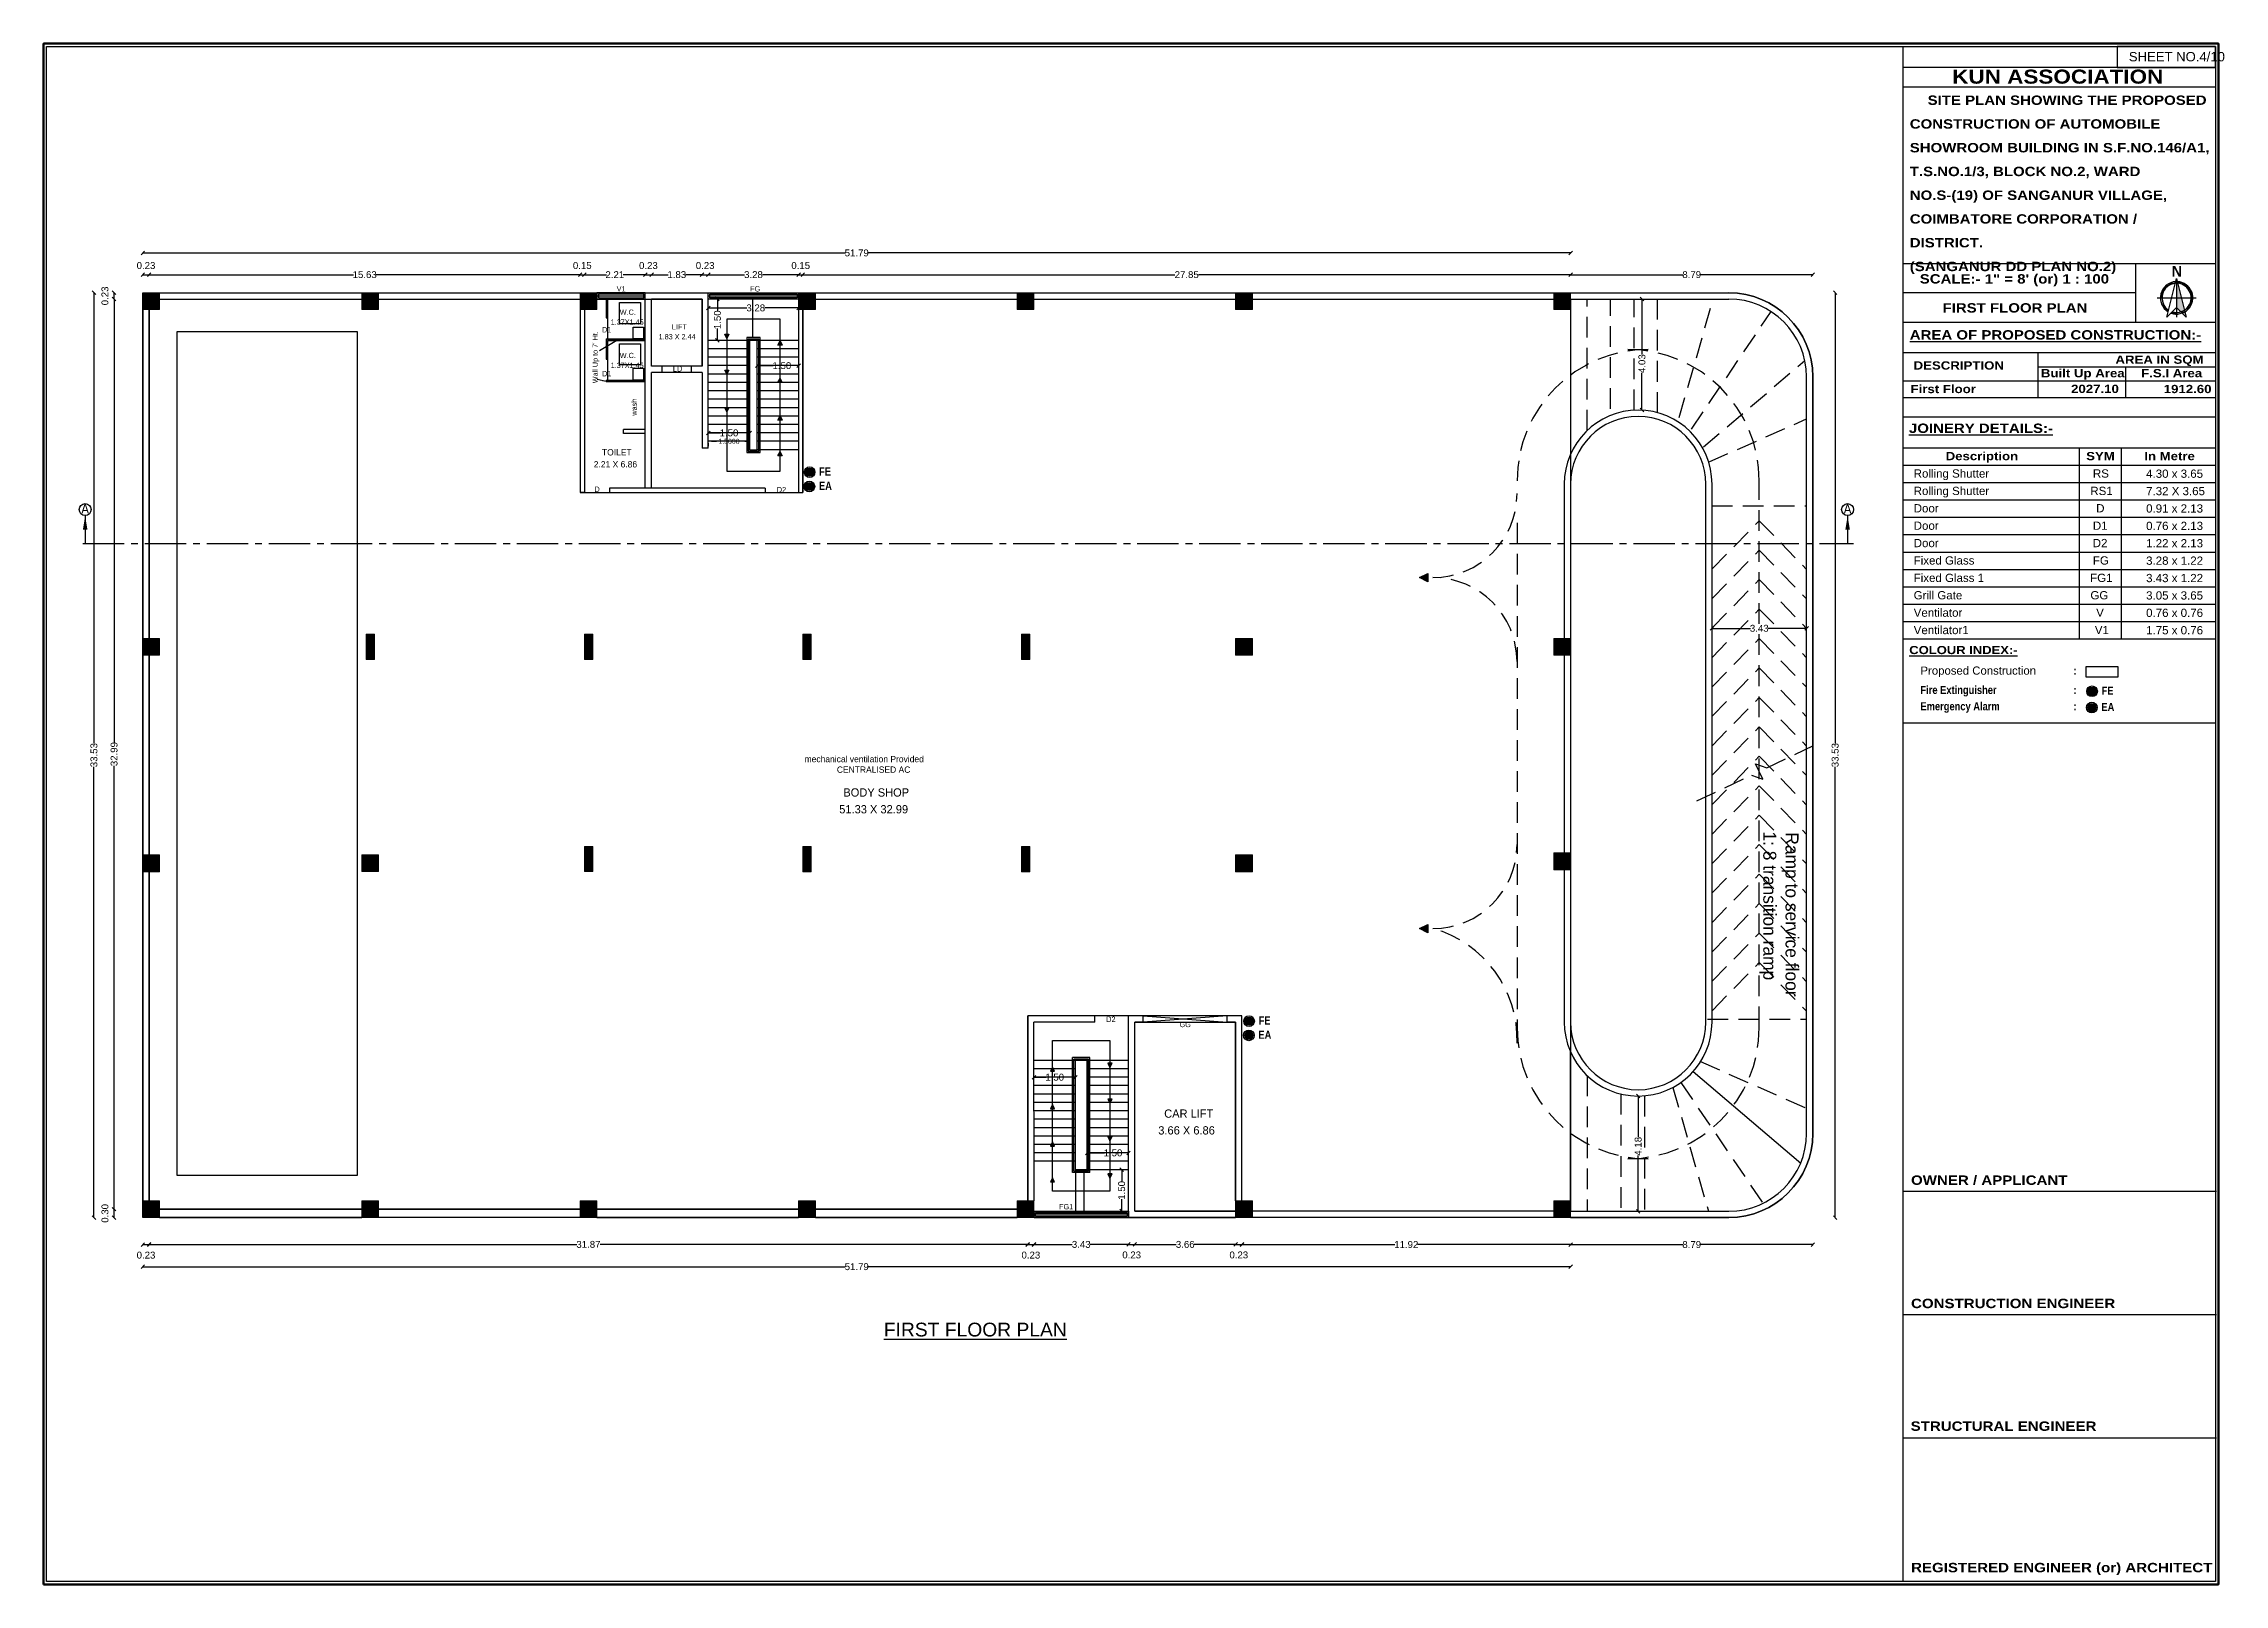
# Model space of a CAD drawing. Header units: metres. Extents: x 71870 to 72053, y 12512 to 13084.
# Drawn here: x 71907.3 to 71986.4, y 12788.1 to 12844 of the extents above; entities that cross this region are included whole.
import ezdxf

# ---------------------------------------------------------------- set-up
doc = ezdxf.new("R2010")
doc.units = ezdxf.units.M
doc.header["$MEASUREMENT"] = 0
for name, pattern in [('ACAD_ISO08W100', [36, 24, -3, 6, -3]), ('CENTER2', [1.125, 0.75, -0.125, 0.125, -0.125]), ('Dim Line', [0.375, 0.25, -0.125])]:
    doc.linetypes.add(name, pattern=pattern)
doc.layers.get('Defpoints').update_dxf_attribs({"color": 6, "lineweight": 0})
for name, color, linetype, lineweight in [('02_FB_WALL', 7, 'Continuous', 30), ('BLK_1_FLR_2_ROOM_1_LIGHT_VENTILATION_1', 2, 'Continuous', 0), ('COL', 1, 'Continuous', 18)]:
    doc.layers.add(name, color=color, linetype=linetype, lineweight=lineweight)
doc.layers.add('BLK_1_FLR_2_BLT_UP_AREA', color=52, linetype='Continuous', plot=False)
doc.layers.add('BLK_1_FLR_2_BLT_UP_AREA_DEDUCT', color=52, linetype='Continuous', plot=False)
for name, color, linetype in [('BLK_1_FLR_2_EXIT_WIDTH_STAIR', 1, 'Continuous'), ('BLK_1_FLR_2_LIFT_1', 30, 'Continuous'), ('BLK_1_FLR_2_LIFT_2', 30, 'Continuous'), ('BLK_1_FLR_2_ROOM_1', 2, 'Continuous'), ('BLK_1_FLR_2_WASH', 55, 'Continuous'), ('BLK_1_FLR_2_WATER_CLOSET', 1, 'Continuous'), ('TOILET_VENTILATION', 6, 'Continuous')]:
    doc.layers.add(name, color=color, linetype=linetype)
doc.styles.add('bold', font='GOTHICB.TTF')
doc.styles.add('century Gothic', font='arial.ttf')
doc.styles.add('MtXpl_Arial_Black', font='')
doc.styles.get("Standard").update_dxf_attribs({"font": 'arial.ttf'})
doc.styles.add('TITLE', font='GOTHIC.TTF')
doc.styles.get('MtXpl_Arial_Black').set_extended_font_data('Arial Black')
doc.dimstyles.new('STAND', dxfattribs={"dimtxt": 0.25, "dimasz": 0.13, "dimexe": 0, "dimexo": 0, "dimgap": 0, "dimtad": 0, "dimzin": 0, "dimdsep": 46, "dimtxsty": 'century Gothic', "dimblk": 'OBLIQUE', "dimcen": 0.15, "dimse1": 1, "dimse2": 1, "dimclrd": 5, "dimclre": 7, "dimclrt": 5, "dimazin": 0, "dimtfac": 1, "dimtofl": 0, "dimtmove": 0, "dimatfit": 3, "dimfxl": 0, "dimtolj": 1, "dimtzin": 0, "dimlwd": -1, "dimlwe": -1, "dimarcsym": 0})
doc.dimstyles.get("Standard").update_dxf_attribs({"dimtxt": 0.18, "dimasz": 0.18, "dimexe": 0.18, "dimexo": 0.0625, "dimgap": 0.09, "dimtad": 0, "dimtih": 1, "dimtoh": 1, "dimdec": 4, "dimzin": 0, "dimdsep": 46, "dimtxsty": 'Standard', "dimcen": 0.09, "dimadec": 0, "dimazin": 0, "dimtfac": 1, "dimtdec": 4, "dimtofl": 0, "dimtmove": 0, "dimatfit": 3, "dimfxl": 0, "dimtolj": 1, "dimtzin": 0, "dimarcsym": 0})

msp = doc.modelspace()

# ---------------------------------------------------------------- texts
at = {"color": 7, "lineweight": 25, "ltscale": 0.3, "style": 'bold'}
msp.add_text('N', height=0.38923, rotation=180.0093507, dxfattribs=at).set_placement((71984.91209, 12835.90875))
at = {"style": 'TITLE'}
for s, p in [('1: 8 transition ramp', (71969.72236, 12815.40504)), ('Ramp to service floor', (71970.5286, 12815.37172))]:
    msp.add_text(s, height=0.4712496, rotation=270, dxfattribs=at).set_placement(p)
at = {"color": 7, "lineweight": 25, "attachment_point": 5}
for s, insert, char_height, width in [('SHEET NO.4/10', (71984.72441, 12843.49065), 0.34, 4.2485503), ('{\\LFIRST FLOOR PLAN}', (71941.13745, 12797.3411), 0.5, 13.2212347)]:
    msp.add_mtext(s, dxfattribs=dict(at, insert=insert, char_height=char_height, width=width))
at = {"color": 7, "lineweight": 25, "attachment_point": 1, "line_spacing_factor": 1.519185, "style": 'MtXpl_Arial_Black'}
for s, insert, char_height, width in [('{\\C256;KUN ASSOCIATION }', (71976.57564, 12843.02501), 0.51, 16.2654081), ('{\\W4.29283;\\C256; \\W1;SITE PLAN SHOWING THE PROPOSED CONSTRUCTION OF AUTOMOBILE SHOWROOM BUILDING IN S.F.NO.146/A1, T.S.NO.1/3, BLOCK NO.2, WARD NO.S-(19) OF SANGANUR VILLAGE, COIMBATORE CORPORATION / DISTRICT. \\P(SANGANUR DD PLAN NO.2)}', (71975.03514, 12842.08565), 0.34, 10.8436054), ('{\\C256;SCALE:- 1" = 8\' (or) 1 : 100}', (71975.39748, 12835.60772), 0.34, 10.8436054), ('{\\C256;FIRST FLOOR PLAN}', (71976.22357, 12834.55634), 0.34, 10.8436054), ('{\\L\\C256;AREA OF PROPOSED CONSTRUCTION:-}', (71975.03514, 12833.57854), 0.34, 10.8436054)]:
    msp.add_mtext(s, dxfattribs=dict(at, insert=insert, char_height=char_height, width=width))
at = {"attachment_point": 1, "style": 'TITLE'}
for s, insert, char_height, width in [('V1', (71928.12884, 12835.17068), 0.19, 0.4813095), ('FG', (71932.97076, 12835.17065), 0.19, 0.4813095), ('D1', (71927.59565, 12833.69436), 0.2, 1.6006521), ('1.37X1.45', (71927.91141, 12833.96603), 0.19, 1.6590334), ('W.C.', (71928.24076, 12834.32467), 0.19, 0.4813095), ('LIFT', (71930.13127, 12833.79364), 0.19, 0.4813095), ('1.83 X 2.44', (71929.65031, 12833.43501), 0.19, 1.6590334), ('D1', (71927.59565, 12832.1015), 0.2, 1.6006521), ('1.37X1.45', (71927.91141, 12832.39703), 0.19, 1.6590334), ('W.C.', (71928.24076, 12832.75566), 0.19, 0.4813095), ('LD', (71930.16756, 12832.27672), 0.2, 1.6006521), ('2.21 X 6.86', (71927.29666, 12828.83107), 0.23, 1.6006521), ('TOILET', (71927.59477, 12829.26575), 0.23, 2.3560524), ('D', (71927.32047, 12827.90863), 0.2, 1.6006521), ('D2', (71933.93494, 12827.89387), 0.2, 1.6006521), ('{\\W9.268949; }mechanical ventilation Provided\\P{\\W7.65461;   }CENTRALISED AC', (71934.15343, 12818.14373), 0.23, 6.6482647), ('BODY SHOP', (71936.35103, 12816.96742), 0.3, 2.3595602), ('51.33 X 32.99', (71936.20154, 12816.35931), 0.3, 2.5770123), ('D2', (71945.88568, 12808.69516), 0.2, 1.6006521), ('GG', (71948.54646, 12808.49976), 0.19, 0.4813095), ('CAR LIFT', (71947.98986, 12805.32529), 0.3, 2.0544002), ('3.66 X 6.86', (71947.77489, 12804.71719), 0.3, 2.1209546), ('FG1', (71944.17772, 12801.89578), 0.19, 0.4813095), ('FG1', (71944.17772, 12801.89576), 0.19, 0.4813095)]:
    msp.add_mtext(s, dxfattribs=dict(at, insert=insert, char_height=char_height, width=width))
at = {"char_height": 0.19, "attachment_point": 1, "rotation": 90, "style": 'TITLE'}
for s, insert, width in [("Wall Up to 7' Ht.", (71927.25227, 12831.6537), 2.0436829), ('wash', (71928.66894, 12830.48003), 0.4813095)]:
    msp.add_mtext(s, dxfattribs=dict(at, insert=insert, width=width))
at = {"lineweight": 25, "attachment_point": 1}
for s, width, insert, char_height in [('{\\fArial Black|b0|i0|c0|p34;DESCRIPTION}', 13.7588778, (71975.17328, 12832.44898), 0.3001138), ('{\\fArial Black|b0|i0|c0|p34;Built Up Area}', 13.7588778, (71979.79179, 12832.16914), 0.3001138), ('{\\fArial Black|b0|i0|c0|p34;AREA IN SQM}', 13.7588778, (71982.49545, 12832.65922), 0.3001138), ('{\\fArial Black|b0|i0|c0|p34;F.S.I Area}', 13.7588778, (71983.42883, 12832.16914), 0.3001138), ('{\\fArial Black|b0|i0|c0|p34;First Floor}', 13.7588778, (71975.06178, 12831.59544), 0.3001138), ('{\\fArial Black|b0|i0|c0|p34;2027.10}', 2.8698399, (71980.8858, 12831.60061), 0.3001138), ('{\\fArial Black|b0|i0|c0|p34;1912.60}', 13.7588778, (71984.24661, 12831.59544), 0.3001138), ('{\\fArial Black|b0|i0|c0|p34;Description}', 13.7588778, (71976.33765, 12829.16194), 0.2989123), ('{\\fArial Black|b0|i0|c0|p34;SYM}', 13.7588778, (71981.4346, 12829.16194), 0.2989123), ('{\\fArial Black|b0|i0|c0|p34;In Metre}', 13.7588778, (71983.54417, 12829.16194), 0.2989123), ('Rolling Shutter', 13.7588778, (71975.17754, 12828.53135), 0.2989123), ('RS', 13.7588778, (71981.67778, 12828.53135), 0.298912), ('4.30 x 3.65', 13.7588778, (71983.60863, 12828.52448), 0.2989123), ('Rolling Shutter', 13.7588778, (71975.17754, 12827.90077), 0.2989123), ('Door', 13.7588778, (71975.17754, 12827.27018), 0.298912), ('RS1', 13.7588778, (71981.58462, 12827.90077), 0.298912), ('D', 13.7588778, (71981.79767, 12827.27018), 0.29891), ('0.91 x 2.13', 13.7588778, (71983.60863, 12827.26331), 0.2989123), ('7.32 X 3.65', 13.7588778, (71983.60863, 12827.8939), 0.2989123), ('Door', 13.7588778, (71975.17754, 12826.63959), 0.298912), ('D1', 13.7588778, (71981.67778, 12826.63959), 0.298912), ('0.76 x 2.13', 13.7588778, (71983.60863, 12826.63272), 0.2989123), ('Door', 13.7588778, (71975.17754, 12826.00901), 0.298912), ('D2', 13.7588778, (71981.67098, 12826.00901), 0.298912), ('1.22 x 2.13', 13.7588778, (71983.60863, 12826.00214), 0.2989123), ('Fixed Glass ', 13.7588778, (71975.17754, 12825.37842), 0.2989123), ('FG', 13.7588778, (71981.67778, 12825.37842), 0.298912), ('3.28 x 1.22', 13.7588778, (71983.60863, 12825.37155), 0.2989123), ('Grill Gate', 13.7588778, (71975.17754, 12824.11725), 0.298912), ('Fixed Glass 1', 13.7588778, (71975.17754, 12824.74784), 0.2989123), ('GG', 13.7588778, (71981.58796, 12824.11725), 0.298912), ('FG1', 13.7588778, (71981.57821, 12824.74784), 0.298912), ('3.43 x 1.22', 13.7588778, (71983.60863, 12824.74097), 0.2989123), ('3.05 x 3.65', 13.7588778, (71983.60863, 12824.11038), 0.2989123), ('Ventilator ', 13.7588778, (71975.17754, 12823.48666), 0.2989123), ('V', 13.7588778, (71981.79767, 12823.48666), 0.29891), ('0.76 x 0.76', 13.7588778, (71983.60863, 12823.47979), 0.2989123), ('Ventilator1 ', 13.7588778, (71975.17754, 12822.85608), 0.2989123), ('V1', 13.7588778, (71981.74866, 12822.85608), 0.298912), ('1.75 x 0.76', 13.7588778, (71983.60863, 12822.84921), 0.2989123), ('{\\fArial Black|b0|i0|c0|p34;\\LCOLOUR INDEX:-}', 13.7588778, (71975.01643, 12822.12874), 0.2950098), ('Proposed Construction', 13.7588778, (71975.4233, 12821.38375), 0.2950098), ('{\\fArial Narrow|b1|i0|c0|p34;:}', 13.7588778, (71980.97654, 12821.38375), 0.2950098), ('{\\fArial Narrow|b1|i0|c0|p34;Fire Extinguisher}', 13.7588778, (71975.4233, 12820.68272), 0.2950098), ('{\\fArial Narrow|b1|i0|c0|p34;Emergency Alarm }', 13.7588778, (71975.4233, 12820.09083), 0.2950098), ('{\\fArial Narrow|b1|i0|c0|p34;:}', 13.7588778, (71980.97654, 12820.68272), 0.2950098), ('{\\fArial Narrow|b1|i0|c0|p34;FE}', 13.7588778, (71981.99305, 12820.65755), 0.2950098), ('{\\fArial Narrow|b1|i0|c0|p34;:}', 13.7588778, (71980.97654, 12820.09083), 0.2950098), ('{\\fArial Narrow|b1|i0|c0|p34;EA}', 13.7588778, (71981.98619, 12820.06566), 0.2950098), ('{\\fArial Black|b0|i0|c0|p34;OWNER / APPLICANT}', 25.8405627, (71975.08061, 12802.93313), 0.3417564), ('{\\fArial Black|b0|i0|c0|p34;CONSTRUCTION ENGINEER}', 25.8405627, (71975.08061, 12798.46333), 0.3417564), ('{\\fArial Black|b0|i0|c0|p34;STRUCTURAL ENGINEER}', 27.3981805, (71975.06681, 12794.01498), 0.3417564), ('{\\fArial Black|b0|i0|c0|p34;REGISTERED ENGINEER (or) ARCHITECT}', 44.0336151, (71975.0833, 12788.88708), 0.3417564)]:
    msp.add_mtext_dynamic_manual_height_columns(s, width=width, gutter_width=6.01629, heights=[0], dxfattribs=dict(at, insert=insert, char_height=char_height))
at = {"color": 7, "lineweight": 25, "insert": (71975.00534, 12830.19189), "char_height": 0.34, "attachment_point": 1, "line_spacing_factor": 1.519185, "style": 'MtXpl_Arial_Black'}
msp.add_mtext_dynamic_manual_height_columns('{\\fArial Black|b0|i0|c0|p34;\\LJOINERY DETAILS:-}', width=13.7588778, gutter_width=6.01629, heights=[0], dxfattribs=at)
at = {"color": 33, "lineweight": 25, "char_height": 0.2950098, "attachment_point": 1}
for s, insert in [('{\\fArial Narrow|b1|i0|c0|p34;EA}', (71935.46581, 12828.08238)), ('{\\fArial Narrow|b1|i0|c0|p34;FE}', (71935.47267, 12828.60036)), ('{\\fArial Narrow|b1|i0|c0|p34;FE}', (71951.41456, 12808.69887)), ('{\\fArial Narrow|b1|i0|c0|p34;EA}', (71951.40771, 12808.18089))]:
    msp.add_mtext_dynamic_manual_height_columns(s, width=13.7588778, gutter_width=6.01629, heights=[0], dxfattribs=dict(at, insert=insert))
at = {"color": 1, "linetype": 'Continuous', "lineweight": 25, "ltscale": 2, "char_height": 0.3429, "attachment_point": 1}
for insert in [(71908.70859, 12827.27508), (71972.64122, 12827.27508)]:
    msp.add_mtext_dynamic_manual_height_columns('{\\fTahoma|b0|i0|c0|p34;A}', width=1547.5845061, gutter_width=1, heights=[0], dxfattribs=dict(at, insert=insert))

# ---------------------------------------------------------------- blocks, each defined once
blk = doc.blocks.new('*U3')
at = {"layer": 'COL'}
h = blk.add_hatch(color=8, dxfattribs=at)
h.dxf.hatch_style = 1
h.paths.add_polyline_path([(2704.9, 761), (2704.9, 737), (2680.9, 737), (2680.9, 761)])
at = {"layer": 'COL', "ltscale": 0.02}
blk.add_lwpolyline([(2704.9, 761), (2704.9, 737), (2680.9, 737), (2680.9, 761)], close=True, dxfattribs=at)
blk = doc.blocks.new('A$C493907E4')
at = {"layer": 'COL'}
h = blk.add_hatch(color=8, dxfattribs=at)
h.dxf.hatch_style = 1
h.paths.add_polyline_path([(12, 36), (12, 0), (0, 0), (0, 36)])
at = {"layer": 'COL', "ltscale": 0.02}
blk.add_lwpolyline([(12, 36), (12, 0), (0, 0), (0, 36)], close=True, dxfattribs=at)
blk = doc.blocks.new('arrowww')
at = {"layer": '02_FB_WALL'}
h = blk.add_hatch(color=252, dxfattribs=at)
h.dxf.hatch_style = 1
h.paths.add_polyline_path([(156792.6, 14158.6), (156780.6, 14164.6), (156792.6, 14170.6)])
at = {"layer": '02_FB_WALL', "color": 252}
blk.add_lwpolyline([(156792.6, 14158.6), (156780.6, 14164.6), (156792.6, 14170.6)], close=True, dxfattribs=at)
blk = doc.blocks.new('_Oblique')
at = {"color": 0, "linetype": 'ByBlock', "lineweight": -2}
blk.add_line((-0.5, -0.5), (0.5, 0.5), dxfattribs=at)
blk = doc.blocks.new('*D95')
at = {"color": 5}
for p, q in [((71933.229, 12832.291), (71933.808, 12832.291)), ((71934.729, 12832.291), (71934.433, 12832.291))]:
    blk.add_line(p, q, dxfattribs=at)
at = {"layer": 'Defpoints', "color": 0, "lineweight": 25}
for p in [(71933.229, 12832.291), (71934.729, 12832.291), (71934.729, 12832.291)]:
    blk.add_point(p, dxfattribs=at)
at = {"color": 5, "xscale": 0.13, "yscale": 0.13, "zscale": 0.13, "rotation": 180}
blk.add_blockref('_Oblique', (71933.229, 12832.291), dxfattribs=at)
at = {"color": 5, "xscale": 0.13, "yscale": 0.13, "zscale": 0.13}
blk.add_blockref('_Oblique', (71934.729, 12832.291), dxfattribs=at)
at = {"color": 5, "insert": (71934.121, 12832.291), "char_height": 0.25, "attachment_point": 5, "style": 'century Gothic'}
blk.add_mtext('\\A1;1.50', dxfattribs=at)
blk = doc.blocks.new('*D96')
at = {"color": 5}
for p, q in [((71931.452, 12829.853), (71931.89, 12829.853)), ((71932.952, 12829.853), (71932.515, 12829.853))]:
    blk.add_line(p, q, dxfattribs=at)
at = {"layer": 'Defpoints', "color": 0, "lineweight": 25}
for p in [(71931.452, 12829.853), (71932.952, 12829.853), (71932.952, 12829.853)]:
    blk.add_point(p, dxfattribs=at)
at = {"color": 5, "xscale": 0.13, "yscale": 0.13, "zscale": 0.13, "rotation": 180}
blk.add_blockref('_Oblique', (71931.452, 12829.853), dxfattribs=at)
at = {"color": 5, "xscale": 0.13, "yscale": 0.13, "zscale": 0.13}
blk.add_blockref('_Oblique', (71932.952, 12829.853), dxfattribs=at)
at = {"color": 5, "insert": (71932.202, 12829.853), "char_height": 0.25, "attachment_point": 5, "style": 'century Gothic'}
blk.add_mtext('\\A1;1.50', dxfattribs=at)
blk = doc.blocks.new('*D97')
at = {"color": 5}
for p, q in [((71931.783, 12834.705), (71931.783, 12834.268)), ((71931.783, 12833.205), (71931.783, 12833.643))]:
    blk.add_line(p, q, dxfattribs=at)
at = {"layer": 'Defpoints', "color": 0, "lineweight": 25}
for p in [(71931.783, 12834.705), (71931.783, 12834.705), (71931.783, 12833.205)]:
    blk.add_point(p, dxfattribs=at)
at = {"color": 5, "xscale": 0.13, "yscale": 0.13, "zscale": 0.13}
for p, rotation in [((71931.783, 12834.705), 90), ((71931.783, 12833.205), 270)]:
    blk.add_blockref('_Oblique', p, dxfattribs=dict(at, rotation=rotation))
at = {"color": 5, "insert": (71931.783, 12833.955), "char_height": 0.25, "attachment_point": 5, "rotation": 90, "style": 'century Gothic'}
blk.add_mtext('\\A1;1.50', dxfattribs=at)
blk = doc.blocks.new('*D94')
at = {"color": 5}
for p, q in [((71931.452, 12834.384), (71932.849, 12834.384)), ((71934.729, 12834.384), (71933.499, 12834.384))]:
    blk.add_line(p, q, dxfattribs=at)
at = {"layer": 'Defpoints', "color": 0, "lineweight": 25}
for p in [(71931.452, 12834.388), (71934.729, 12834.384), (71934.729, 12834.324)]:
    blk.add_point(p, dxfattribs=at)
at = {"color": 5, "xscale": 0.13, "yscale": 0.13, "zscale": 0.13, "rotation": 180}
blk.add_blockref('_Oblique', (71931.452, 12834.384), dxfattribs=at)
at = {"color": 5, "xscale": 0.13, "yscale": 0.13, "zscale": 0.13}
blk.add_blockref('_Oblique', (71934.729, 12834.384), dxfattribs=at)
at = {"color": 5, "insert": (71933.174, 12834.384), "char_height": 0.25, "attachment_point": 5, "style": 'century Gothic'}
blk.add_mtext('\\A1;3.28', dxfattribs=at)
blk = doc.blocks.new('*D98')
at = {"color": 5}
for p, q in [((71943.267, 12806.493), (71943.704, 12806.493)), ((71944.767, 12806.493), (71944.329, 12806.493))]:
    blk.add_line(p, q, dxfattribs=at)
at = {"layer": 'Defpoints', "color": 0, "lineweight": 25}
for p in [(71943.267, 12806.493), (71944.767, 12806.493), (71944.767, 12806.493)]:
    blk.add_point(p, dxfattribs=at)
at = {"color": 5, "xscale": 0.13, "yscale": 0.13, "zscale": 0.13, "rotation": 180}
blk.add_blockref('_Oblique', (71943.267, 12806.493), dxfattribs=at)
at = {"color": 5, "xscale": 0.13, "yscale": 0.13, "zscale": 0.13}
blk.add_blockref('_Oblique', (71944.767, 12806.493), dxfattribs=at)
at = {"color": 5, "insert": (71944.017, 12806.493), "char_height": 0.25, "attachment_point": 5, "style": 'century Gothic'}
blk.add_mtext('\\A1;1.50', dxfattribs=at)
blk = doc.blocks.new('*D99')
at = {"color": 5}
for p, q in [((71945.196, 12803.75), (71945.819, 12803.75)), ((71946.696, 12803.75), (71946.444, 12803.75))]:
    blk.add_line(p, q, dxfattribs=at)
at = {"layer": 'Defpoints', "color": 0, "lineweight": 25}
for p in [(71945.196, 12803.75), (71946.696, 12803.75), (71946.696, 12803.75)]:
    blk.add_point(p, dxfattribs=at)
at = {"color": 5, "xscale": 0.13, "yscale": 0.13, "zscale": 0.13, "rotation": 180}
blk.add_blockref('_Oblique', (71945.196, 12803.75), dxfattribs=at)
at = {"color": 5, "xscale": 0.13, "yscale": 0.13, "zscale": 0.13}
blk.add_blockref('_Oblique', (71946.696, 12803.75), dxfattribs=at)
at = {"color": 5, "insert": (71946.132, 12803.75), "char_height": 0.25, "attachment_point": 5, "style": 'century Gothic'}
blk.add_mtext('\\A1;1.50', dxfattribs=at)
blk = doc.blocks.new('*D100')
at = {"color": 5}
for p, q in [((71946.448, 12803.141), (71946.448, 12802.703)), ((71946.448, 12801.641), (71946.448, 12802.078))]:
    blk.add_line(p, q, dxfattribs=at)
at = {"layer": 'Defpoints', "color": 0, "lineweight": 25}
for p in [(71946.448, 12803.141), (71946.448, 12801.641), (71946.448, 12801.641)]:
    blk.add_point(p, dxfattribs=at)
at = {"color": 5, "xscale": 0.13, "yscale": 0.13, "zscale": 0.13}
for p, rotation in [((71946.448, 12803.141), 90), ((71946.448, 12801.641), 270)]:
    blk.add_blockref('_Oblique', p, dxfattribs=dict(at, rotation=rotation))
at = {"color": 5, "insert": (71946.448, 12802.391), "char_height": 0.25, "attachment_point": 5, "rotation": 90, "style": 'century Gothic'}
blk.add_mtext('\\A1;1.50', dxfattribs=at)
blk = doc.blocks.new('*D101')
at = {"color": 5}
blk.add_line((71910.94, 12835.59), (71911.169, 12835.59), dxfattribs=at)
at = {"layer": 'Defpoints', "color": 0, "lineweight": 25}
for p in [(71911.169, 12835.59), (71910.94, 12834.934), (71911.169, 12834.324)]:
    blk.add_point(p, dxfattribs=at)
at = {"color": 5, "xscale": 0.13, "yscale": 0.13, "zscale": 0.13, "rotation": 180}
blk.add_blockref('_Oblique', (71910.94, 12835.59), dxfattribs=at)
at = {"color": 5, "xscale": 0.13, "yscale": 0.13, "zscale": 0.13}
blk.add_blockref('_Oblique', (71911.169, 12835.59), dxfattribs=at)
at = {"color": 5, "insert": (71911.055, 12835.92), "char_height": 0.25, "attachment_point": 5, "style": 'century Gothic'}
blk.add_mtext('\\A1;0.23', dxfattribs=at)
blk = doc.blocks.new('*D102')
at = {"color": 5}
for p, q in [((71911.169, 12835.59), (71918.576, 12835.59)), ((71926.804, 12835.59), (71919.397, 12835.59))]:
    blk.add_line(p, q, dxfattribs=at)
at = {"layer": 'Defpoints', "color": 0, "lineweight": 25}
for p in [(71926.804, 12835.59), (71926.804, 12834.934), (71911.169, 12834.324)]:
    blk.add_point(p, dxfattribs=at)
at = {"color": 5, "xscale": 0.13, "yscale": 0.13, "zscale": 0.13, "rotation": 180}
blk.add_blockref('_Oblique', (71911.169, 12835.59), dxfattribs=at)
at = {"color": 5, "xscale": 0.13, "yscale": 0.13, "zscale": 0.13}
blk.add_blockref('_Oblique', (71926.804, 12835.59), dxfattribs=at)
at = {"color": 5, "insert": (71918.987, 12835.59), "char_height": 0.25, "attachment_point": 5, "style": 'century Gothic'}
blk.add_mtext('\\A1;15.63', dxfattribs=at)
blk = doc.blocks.new('*D103')
at = {"color": 5}
blk.add_line((71926.804, 12835.59), (71926.956, 12835.59), dxfattribs=at)
at = {"layer": 'Defpoints', "color": 0, "lineweight": 25}
for p in [(71926.956, 12835.59), (71926.804, 12834.934), (71926.956, 12834.324)]:
    blk.add_point(p, dxfattribs=at)
at = {"color": 5, "xscale": 0.13, "yscale": 0.13, "zscale": 0.13, "rotation": 180}
blk.add_blockref('_Oblique', (71926.804, 12835.59), dxfattribs=at)
at = {"color": 5, "xscale": 0.13, "yscale": 0.13, "zscale": 0.13}
blk.add_blockref('_Oblique', (71926.956, 12835.59), dxfattribs=at)
at = {"color": 5, "insert": (71926.88, 12835.92), "char_height": 0.25, "attachment_point": 5, "style": 'century Gothic'}
blk.add_mtext('\\A1;0.15', dxfattribs=at)
blk = doc.blocks.new('*D104')
at = {"color": 5}
for p, q in [((71926.956, 12835.59), (71927.759, 12835.59)), ((71929.166, 12835.59), (71928.364, 12835.59))]:
    blk.add_line(p, q, dxfattribs=at)
at = {"layer": 'Defpoints', "color": 0, "lineweight": 25}
for p in [(71929.166, 12835.59), (71929.166, 12834.705), (71926.956, 12834.324)]:
    blk.add_point(p, dxfattribs=at)
at = {"color": 5, "xscale": 0.13, "yscale": 0.13, "zscale": 0.13, "rotation": 180}
blk.add_blockref('_Oblique', (71926.956, 12835.59), dxfattribs=at)
at = {"color": 5, "xscale": 0.13, "yscale": 0.13, "zscale": 0.13}
blk.add_blockref('_Oblique', (71929.166, 12835.59), dxfattribs=at)
at = {"color": 5, "insert": (71928.061, 12835.59), "char_height": 0.25, "attachment_point": 5, "style": 'century Gothic'}
blk.add_mtext('\\A1;2.21', dxfattribs=at)
blk = doc.blocks.new('*D105')
at = {"color": 5}
blk.add_line((71929.166, 12835.59), (71929.395, 12835.59), dxfattribs=at)
at = {"layer": 'Defpoints', "color": 0, "lineweight": 25}
for p in [(71929.395, 12835.59), (71929.166, 12834.705), (71929.395, 12834.705)]:
    blk.add_point(p, dxfattribs=at)
at = {"color": 5, "xscale": 0.13, "yscale": 0.13, "zscale": 0.13, "rotation": 180}
blk.add_blockref('_Oblique', (71929.166, 12835.59), dxfattribs=at)
at = {"color": 5, "xscale": 0.13, "yscale": 0.13, "zscale": 0.13}
blk.add_blockref('_Oblique', (71929.395, 12835.59), dxfattribs=at)
at = {"color": 5, "insert": (71929.28, 12835.92), "char_height": 0.25, "attachment_point": 5, "style": 'century Gothic'}
blk.add_mtext('\\A1;0.23', dxfattribs=at)
blk = doc.blocks.new('*D106')
at = {"color": 5}
for p, q in [((71929.395, 12835.59), (71929.996, 12835.59)), ((71931.224, 12835.59), (71930.622, 12835.59))]:
    blk.add_line(p, q, dxfattribs=at)
at = {"layer": 'Defpoints', "color": 0, "lineweight": 25}
for p in [(71931.224, 12835.59), (71929.395, 12834.705), (71931.224, 12834.705)]:
    blk.add_point(p, dxfattribs=at)
at = {"color": 5, "xscale": 0.13, "yscale": 0.13, "zscale": 0.13, "rotation": 180}
blk.add_blockref('_Oblique', (71929.395, 12835.59), dxfattribs=at)
at = {"color": 5, "xscale": 0.13, "yscale": 0.13, "zscale": 0.13}
blk.add_blockref('_Oblique', (71931.224, 12835.59), dxfattribs=at)
at = {"color": 5, "insert": (71930.309, 12835.59), "char_height": 0.25, "attachment_point": 5, "style": 'century Gothic'}
blk.add_mtext('\\A1;1.83', dxfattribs=at)
blk = doc.blocks.new('*D107')
at = {"color": 5}
blk.add_line((71931.224, 12835.59), (71931.452, 12835.59), dxfattribs=at)
at = {"layer": 'Defpoints', "color": 0, "lineweight": 25}
for p in [(71931.452, 12835.59), (71931.224, 12834.705), (71931.452, 12834.705)]:
    blk.add_point(p, dxfattribs=at)
at = {"color": 5, "xscale": 0.13, "yscale": 0.13, "zscale": 0.13, "rotation": 180}
blk.add_blockref('_Oblique', (71931.224, 12835.59), dxfattribs=at)
at = {"color": 5, "xscale": 0.13, "yscale": 0.13, "zscale": 0.13}
blk.add_blockref('_Oblique', (71931.452, 12835.59), dxfattribs=at)
at = {"color": 5, "insert": (71931.338, 12835.92), "char_height": 0.25, "attachment_point": 5, "style": 'century Gothic'}
blk.add_mtext('\\A1;0.23', dxfattribs=at)
blk = doc.blocks.new('*D108')
at = {"color": 5}
for p, q in [((71931.452, 12835.59), (71932.766, 12835.59)), ((71934.729, 12835.59), (71933.415, 12835.59))]:
    blk.add_line(p, q, dxfattribs=at)
at = {"layer": 'Defpoints', "color": 0, "lineweight": 25}
for p in [(71934.729, 12835.59), (71931.452, 12834.705), (71934.729, 12834.324)]:
    blk.add_point(p, dxfattribs=at)
at = {"color": 5, "xscale": 0.13, "yscale": 0.13, "zscale": 0.13, "rotation": 180}
blk.add_blockref('_Oblique', (71931.452, 12835.59), dxfattribs=at)
at = {"color": 5, "xscale": 0.13, "yscale": 0.13, "zscale": 0.13}
blk.add_blockref('_Oblique', (71934.729, 12835.59), dxfattribs=at)
at = {"color": 5, "insert": (71933.09, 12835.59), "char_height": 0.25, "attachment_point": 5, "style": 'century Gothic'}
blk.add_mtext('\\A1;3.28', dxfattribs=at)
blk = doc.blocks.new('*D109')
at = {"color": 5}
blk.add_line((71934.729, 12835.59), (71934.881, 12835.59), dxfattribs=at)
at = {"layer": 'Defpoints', "color": 0, "lineweight": 25}
for p in [(71934.881, 12835.59), (71934.729, 12834.324), (71934.881, 12834.324)]:
    blk.add_point(p, dxfattribs=at)
at = {"color": 5, "xscale": 0.13, "yscale": 0.13, "zscale": 0.13, "rotation": 180}
blk.add_blockref('_Oblique', (71934.729, 12835.59), dxfattribs=at)
at = {"color": 5, "xscale": 0.13, "yscale": 0.13, "zscale": 0.13}
blk.add_blockref('_Oblique', (71934.881, 12835.59), dxfattribs=at)
at = {"color": 5, "insert": (71934.805, 12835.92), "char_height": 0.25, "attachment_point": 5, "style": 'century Gothic'}
blk.add_mtext('\\A1;0.15', dxfattribs=at)
blk = doc.blocks.new('*D110')
at = {"color": 5}
for p, q in [((71934.881, 12835.59), (71948.381, 12835.59)), ((71962.731, 12835.59), (71949.231, 12835.59))]:
    blk.add_line(p, q, dxfattribs=at)
at = {"layer": 'Defpoints', "color": 0, "lineweight": 25}
for p in [(71962.731, 12835.59), (71962.731, 12834.934), (71934.881, 12834.324)]:
    blk.add_point(p, dxfattribs=at)
at = {"color": 5, "xscale": 0.13, "yscale": 0.13, "zscale": 0.13, "rotation": 180}
blk.add_blockref('_Oblique', (71934.881, 12835.59), dxfattribs=at)
at = {"color": 5, "xscale": 0.13, "yscale": 0.13, "zscale": 0.13}
blk.add_blockref('_Oblique', (71962.731, 12835.59), dxfattribs=at)
at = {"color": 5, "insert": (71948.806, 12835.59), "char_height": 0.25, "attachment_point": 5, "style": 'century Gothic'}
blk.add_mtext('\\A1;27.85', dxfattribs=at)
blk = doc.blocks.new('*D111')
at = {"color": 5}
for p, q in [((71962.731, 12835.59), (71966.8, 12835.59)), ((71971.519, 12835.59), (71967.45, 12835.59))]:
    blk.add_line(p, q, dxfattribs=at)
at = {"layer": 'Defpoints', "color": 0, "lineweight": 25}
for p in [(71971.519, 12835.59), (71962.731, 12834.934), (71971.519, 12831.886)]:
    blk.add_point(p, dxfattribs=at)
at = {"color": 5, "xscale": 0.13, "yscale": 0.13, "zscale": 0.13, "rotation": 180}
blk.add_blockref('_Oblique', (71962.731, 12835.59), dxfattribs=at)
at = {"color": 5, "xscale": 0.13, "yscale": 0.13, "zscale": 0.13}
blk.add_blockref('_Oblique', (71971.519, 12835.59), dxfattribs=at)
at = {"color": 5, "insert": (71967.125, 12835.59), "char_height": 0.25, "attachment_point": 5, "style": 'century Gothic'}
blk.add_mtext('\\A1;8.79', dxfattribs=at)
blk = doc.blocks.new('*D112')
at = {"color": 5}
for p, q in [((71910.94, 12836.377), (71936.414, 12836.377)), ((71962.731, 12836.377), (71937.258, 12836.377))]:
    blk.add_line(p, q, dxfattribs=at)
at = {"layer": 'Defpoints', "color": 0, "lineweight": 25}
for p in [(71910.94, 12836.377), (71910.94, 12834.934), (71962.731, 12834.934)]:
    blk.add_point(p, dxfattribs=at)
at = {"color": 5, "xscale": 0.13, "yscale": 0.13, "zscale": 0.13, "rotation": 180}
blk.add_blockref('_Oblique', (71910.94, 12836.377), dxfattribs=at)
at = {"color": 5, "xscale": 0.13, "yscale": 0.13, "zscale": 0.13}
blk.add_blockref('_Oblique', (71962.731, 12836.377), dxfattribs=at)
at = {"color": 5, "insert": (71936.836, 12836.377), "char_height": 0.25, "attachment_point": 5, "style": 'century Gothic'}
blk.add_mtext('\\A1;51.79', dxfattribs=at)
blk = doc.blocks.new('*D113')
at = {"color": 5}
blk.add_line((71910.94, 12800.426), (71911.169, 12800.426), dxfattribs=at)
at = {"layer": 'Defpoints', "color": 0, "lineweight": 25}
for p in [(71911.169, 12802.016), (71910.94, 12801.406), (71911.169, 12800.426)]:
    blk.add_point(p, dxfattribs=at)
at = {"color": 5, "xscale": 0.13, "yscale": 0.13, "zscale": 0.13, "rotation": 180}
blk.add_blockref('_Oblique', (71910.94, 12800.426), dxfattribs=at)
at = {"color": 5, "xscale": 0.13, "yscale": 0.13, "zscale": 0.13}
blk.add_blockref('_Oblique', (71911.169, 12800.426), dxfattribs=at)
at = {"color": 5, "insert": (71911.055, 12800.043), "char_height": 0.25, "attachment_point": 5, "style": 'century Gothic'}
blk.add_mtext('\\A1;0.23', dxfattribs=at)
blk = doc.blocks.new('*D114')
at = {"color": 5}
for p, q in [((71911.169, 12800.432), (71926.682, 12800.432)), ((71943.038, 12800.432), (71927.525, 12800.432))]:
    blk.add_line(p, q, dxfattribs=at)
at = {"layer": 'Defpoints', "color": 0, "lineweight": 25}
for p in [(71911.169, 12802.016), (71943.038, 12802.016), (71943.038, 12800.432)]:
    blk.add_point(p, dxfattribs=at)
at = {"color": 5, "xscale": 0.13, "yscale": 0.13, "zscale": 0.13, "rotation": 180}
blk.add_blockref('_Oblique', (71911.169, 12800.432), dxfattribs=at)
at = {"color": 5, "xscale": 0.13, "yscale": 0.13, "zscale": 0.13}
blk.add_blockref('_Oblique', (71943.038, 12800.432), dxfattribs=at)
at = {"color": 5, "insert": (71927.104, 12800.432), "char_height": 0.25, "attachment_point": 5, "style": 'century Gothic'}
blk.add_mtext('\\A1;31.87', dxfattribs=at)
blk = doc.blocks.new('*D115')
at = {"color": 5}
blk.add_line((71943.038, 12800.426), (71943.267, 12800.426), dxfattribs=at)
at = {"layer": 'Defpoints', "color": 0, "lineweight": 25}
for p in [(71943.038, 12802.016), (71943.267, 12802.01), (71943.267, 12800.426)]:
    blk.add_point(p, dxfattribs=at)
at = {"color": 5, "xscale": 0.13, "yscale": 0.13, "zscale": 0.13, "rotation": 180}
blk.add_blockref('_Oblique', (71943.038, 12800.426), dxfattribs=at)
at = {"color": 5, "xscale": 0.13, "yscale": 0.13, "zscale": 0.13}
blk.add_blockref('_Oblique', (71943.267, 12800.426), dxfattribs=at)
at = {"color": 5, "insert": (71943.153, 12800.043), "char_height": 0.25, "attachment_point": 5, "style": 'century Gothic'}
blk.add_mtext('\\A1;0.23', dxfattribs=at)
blk = doc.blocks.new('*D116')
at = {"color": 5}
for p, q in [((71943.267, 12800.432), (71944.657, 12800.432)), ((71946.696, 12800.432), (71945.306, 12800.432))]:
    blk.add_line(p, q, dxfattribs=at)
at = {"layer": 'Defpoints', "color": 0, "lineweight": 25}
for p in [(71943.267, 12802.01), (71946.696, 12801.406), (71946.696, 12800.432)]:
    blk.add_point(p, dxfattribs=at)
at = {"color": 5, "xscale": 0.13, "yscale": 0.13, "zscale": 0.13, "rotation": 180}
blk.add_blockref('_Oblique', (71943.267, 12800.432), dxfattribs=at)
at = {"color": 5, "xscale": 0.13, "yscale": 0.13, "zscale": 0.13}
blk.add_blockref('_Oblique', (71946.696, 12800.432), dxfattribs=at)
at = {"color": 5, "insert": (71944.981, 12800.432), "char_height": 0.25, "attachment_point": 5, "style": 'century Gothic'}
blk.add_mtext('\\A1;3.43', dxfattribs=at)
blk = doc.blocks.new('*D117')
at = {"color": 5}
blk.add_line((71946.696, 12800.432), (71946.924, 12800.432), dxfattribs=at)
at = {"layer": 'Defpoints', "color": 0, "lineweight": 25}
for p in [(71946.696, 12801.406), (71946.924, 12801.635), (71946.924, 12800.432)]:
    blk.add_point(p, dxfattribs=at)
at = {"color": 5, "xscale": 0.13, "yscale": 0.13, "zscale": 0.13, "rotation": 180}
blk.add_blockref('_Oblique', (71946.696, 12800.432), dxfattribs=at)
at = {"color": 5, "xscale": 0.13, "yscale": 0.13, "zscale": 0.13}
blk.add_blockref('_Oblique', (71946.924, 12800.432), dxfattribs=at)
at = {"color": 5, "insert": (71946.81, 12800.049), "char_height": 0.25, "attachment_point": 5, "style": 'century Gothic'}
blk.add_mtext('\\A1;0.23', dxfattribs=at)
blk = doc.blocks.new('*D118')
at = {"color": 5}
for p, q in [((71946.924, 12800.432), (71948.429, 12800.432)), ((71950.582, 12800.432), (71949.078, 12800.432))]:
    blk.add_line(p, q, dxfattribs=at)
at = {"layer": 'Defpoints', "color": 0, "lineweight": 25}
for p in [(71946.924, 12801.635), (71950.582, 12801.406), (71950.582, 12800.432)]:
    blk.add_point(p, dxfattribs=at)
at = {"color": 5, "xscale": 0.13, "yscale": 0.13, "zscale": 0.13, "rotation": 180}
blk.add_blockref('_Oblique', (71946.924, 12800.432), dxfattribs=at)
at = {"color": 5, "xscale": 0.13, "yscale": 0.13, "zscale": 0.13}
blk.add_blockref('_Oblique', (71950.582, 12800.432), dxfattribs=at)
at = {"color": 5, "insert": (71948.753, 12800.432), "char_height": 0.25, "attachment_point": 5, "style": 'century Gothic'}
blk.add_mtext('\\A1;3.66', dxfattribs=at)
blk = doc.blocks.new('*D119')
at = {"color": 5}
blk.add_line((71950.582, 12800.432), (71950.811, 12800.432), dxfattribs=at)
at = {"layer": 'Defpoints', "color": 0, "lineweight": 25}
for p in [(71950.811, 12802.01), (71950.582, 12801.406), (71950.811, 12800.432)]:
    blk.add_point(p, dxfattribs=at)
at = {"color": 5, "xscale": 0.13, "yscale": 0.13, "zscale": 0.13, "rotation": 180}
blk.add_blockref('_Oblique', (71950.582, 12800.432), dxfattribs=at)
at = {"color": 5, "xscale": 0.13, "yscale": 0.13, "zscale": 0.13}
blk.add_blockref('_Oblique', (71950.811, 12800.432), dxfattribs=at)
at = {"color": 5, "insert": (71950.696, 12800.049), "char_height": 0.25, "attachment_point": 5, "style": 'century Gothic'}
blk.add_mtext('\\A1;0.23', dxfattribs=at)
blk = doc.blocks.new('*D120')
at = {"color": 5}
for p, q in [((71950.811, 12800.426), (71956.362, 12800.426)), ((71962.731, 12800.426), (71957.18, 12800.426))]:
    blk.add_line(p, q, dxfattribs=at)
at = {"layer": 'Defpoints', "color": 0, "lineweight": 25}
for p in [(71950.811, 12802.01), (71962.731, 12801.406), (71962.731, 12800.426)]:
    blk.add_point(p, dxfattribs=at)
at = {"color": 5, "xscale": 0.13, "yscale": 0.13, "zscale": 0.13, "rotation": 180}
blk.add_blockref('_Oblique', (71950.811, 12800.426), dxfattribs=at)
at = {"color": 5, "xscale": 0.13, "yscale": 0.13, "zscale": 0.13}
blk.add_blockref('_Oblique', (71962.731, 12800.426), dxfattribs=at)
at = {"color": 5, "insert": (71956.771, 12800.426), "char_height": 0.25, "attachment_point": 5, "style": 'century Gothic'}
blk.add_mtext('\\A1;11.92', dxfattribs=at)
blk = doc.blocks.new('*D121')
at = {"color": 5}
for p, q in [((71962.731, 12800.426), (71966.8, 12800.426)), ((71971.519, 12800.426), (71967.45, 12800.426))]:
    blk.add_line(p, q, dxfattribs=at)
at = {"layer": 'Defpoints', "color": 0, "lineweight": 25}
for p in [(71971.519, 12804.454), (71962.731, 12801.406), (71971.519, 12800.426)]:
    blk.add_point(p, dxfattribs=at)
at = {"color": 5, "xscale": 0.13, "yscale": 0.13, "zscale": 0.13, "rotation": 180}
blk.add_blockref('_Oblique', (71962.731, 12800.426), dxfattribs=at)
at = {"color": 5, "xscale": 0.13, "yscale": 0.13, "zscale": 0.13}
blk.add_blockref('_Oblique', (71971.519, 12800.426), dxfattribs=at)
at = {"color": 5, "insert": (71967.125, 12800.426), "char_height": 0.25, "attachment_point": 5, "style": 'century Gothic'}
blk.add_mtext('\\A1;8.79', dxfattribs=at)
blk = doc.blocks.new('*D122')
at = {"color": 5}
for p, q in [((71910.94, 12799.624), (71936.414, 12799.624)), ((71962.731, 12799.624), (71937.258, 12799.624))]:
    blk.add_line(p, q, dxfattribs=at)
at = {"layer": 'Defpoints', "color": 0, "lineweight": 25}
for p in [(71910.94, 12801.406), (71962.731, 12801.406), (71962.731, 12799.624)]:
    blk.add_point(p, dxfattribs=at)
at = {"color": 5, "xscale": 0.13, "yscale": 0.13, "zscale": 0.13, "rotation": 180}
blk.add_blockref('_Oblique', (71910.94, 12799.624), dxfattribs=at)
at = {"color": 5, "xscale": 0.13, "yscale": 0.13, "zscale": 0.13}
blk.add_blockref('_Oblique', (71962.731, 12799.624), dxfattribs=at)
at = {"color": 5, "insert": (71936.836, 12799.624), "char_height": 0.25, "attachment_point": 5, "style": 'century Gothic'}
blk.add_mtext('\\A1;51.79', dxfattribs=at)
blk = doc.blocks.new('*D123')
at = {"color": 5}
blk.add_line((71909.897, 12801.406), (71909.897, 12801.711), dxfattribs=at)
at = {"layer": 'Defpoints', "color": 0, "lineweight": 25}
for p in [(71909.897, 12801.711), (71910.94, 12801.406), (71911.55, 12801.711)]:
    blk.add_point(p, dxfattribs=at)
at = {"color": 5, "xscale": 0.13, "yscale": 0.13, "zscale": 0.13}
for p, rotation in [((71909.897, 12801.711), 90), ((71909.897, 12801.406), 270)]:
    blk.add_blockref('_Oblique', p, dxfattribs=dict(at, rotation=rotation))
at = {"color": 5, "insert": (71909.567, 12801.558), "char_height": 0.25, "attachment_point": 5, "rotation": 90, "style": 'century Gothic'}
blk.add_mtext('\\A1;0.30', dxfattribs=at)
blk = doc.blocks.new('*D124')
at = {"color": 5}
for p, q in [((71909.897, 12834.705), (71909.897, 12818.63)), ((71909.897, 12801.711), (71909.897, 12817.786))]:
    blk.add_line(p, q, dxfattribs=at)
at = {"layer": 'Defpoints', "color": 0, "lineweight": 25}
for p in [(71909.897, 12834.705), (71911.55, 12834.705), (71911.55, 12801.711)]:
    blk.add_point(p, dxfattribs=at)
at = {"color": 5, "xscale": 0.13, "yscale": 0.13, "zscale": 0.13}
for p, rotation in [((71909.897, 12834.705), 90), ((71909.897, 12801.711), 270)]:
    blk.add_blockref('_Oblique', p, dxfattribs=dict(at, rotation=rotation))
at = {"color": 5, "insert": (71909.897, 12818.208), "char_height": 0.25, "attachment_point": 5, "rotation": 90, "style": 'century Gothic'}
blk.add_mtext('\\A1;32.99', dxfattribs=at)
blk = doc.blocks.new('*D125')
at = {"color": 5}
blk.add_line((71909.897, 12834.705), (71909.897, 12834.934), dxfattribs=at)
at = {"layer": 'Defpoints', "color": 0, "lineweight": 25}
for p in [(71909.897, 12834.934), (71910.94, 12834.934), (71911.55, 12834.705)]:
    blk.add_point(p, dxfattribs=at)
at = {"color": 5, "xscale": 0.13, "yscale": 0.13, "zscale": 0.13}
for p, rotation in [((71909.897, 12834.934), 90), ((71909.897, 12834.705), 270)]:
    blk.add_blockref('_Oblique', p, dxfattribs=dict(at, rotation=rotation))
at = {"color": 5, "insert": (71909.567, 12834.82), "char_height": 0.25, "attachment_point": 5, "rotation": 90, "style": 'century Gothic'}
blk.add_mtext('\\A1;0.23', dxfattribs=at)
blk = doc.blocks.new('*D126')
at = {"color": 5}
for p, q in [((71909.166, 12834.934), (71909.166, 12818.592)), ((71909.166, 12801.406), (71909.166, 12817.748))]:
    blk.add_line(p, q, dxfattribs=at)
at = {"layer": 'Defpoints', "color": 0, "lineweight": 25}
for p in [(71910.94, 12834.934), (71909.166, 12801.406), (71910.94, 12801.406)]:
    blk.add_point(p, dxfattribs=at)
at = {"color": 5, "xscale": 0.13, "yscale": 0.13, "zscale": 0.13}
for p, rotation in [((71909.166, 12834.934), 90), ((71909.166, 12801.406), 270)]:
    blk.add_blockref('_Oblique', p, dxfattribs=dict(at, rotation=rotation))
at = {"color": 5, "insert": (71909.166, 12818.17), "char_height": 0.25, "attachment_point": 5, "rotation": 90, "style": 'century Gothic'}
blk.add_mtext('\\A1;33.53', dxfattribs=at)
blk = doc.blocks.new('*D127')
at = {"color": 5}
for p, q in [((71972.328, 12834.934), (71972.328, 12818.592)), ((71972.328, 12801.406), (71972.328, 12817.748))]:
    blk.add_line(p, q, dxfattribs=at)
at = {"layer": 'Defpoints', "color": 0, "lineweight": 25}
for p in [(71962.731, 12834.934), (71962.731, 12801.406), (71972.328, 12801.406)]:
    blk.add_point(p, dxfattribs=at)
at = {"color": 5, "xscale": 0.13, "yscale": 0.13, "zscale": 0.13}
for p, rotation in [((71972.328, 12834.934), 90), ((71972.328, 12801.406), 270)]:
    blk.add_blockref('_Oblique', p, dxfattribs=dict(at, rotation=rotation))
at = {"color": 5, "lineweight": 25, "insert": (71972.328, 12818.17), "char_height": 0.25, "attachment_point": 5, "rotation": 90, "style": 'century Gothic'}
blk.add_mtext('\\A1;33.53', dxfattribs=at)
blk = doc.blocks.new('*D128')
at = {"color": 5}
for p, q in [((71967.862, 12822.768), (71969.252, 12822.768)), ((71971.291, 12822.768), (71969.901, 12822.768))]:
    blk.add_line(p, q, dxfattribs=at)
at = {"layer": 'Defpoints', "color": 0, "lineweight": 25}
for p in [(71971.291, 12822.768), (71967.862, 12822.385), (71971.291, 12822.385)]:
    blk.add_point(p, dxfattribs=at)
at = {"color": 5, "xscale": 0.13, "yscale": 0.13, "zscale": 0.13, "rotation": 180}
blk.add_blockref('_Oblique', (71967.862, 12822.768), dxfattribs=at)
at = {"color": 5, "xscale": 0.13, "yscale": 0.13, "zscale": 0.13}
blk.add_blockref('_Oblique', (71971.291, 12822.768), dxfattribs=at)
at = {"color": 5, "lineweight": 25, "insert": (71969.576, 12822.768), "char_height": 0.25, "attachment_point": 5, "style": 'century Gothic'}
blk.add_mtext('\\A1;3.43', dxfattribs=at)
blk = doc.blocks.new('*D129')
at = {"color": 5}
for p, q in [((71965.321, 12834.705), (71965.321, 12832.692)), ((71965.321, 12830.68), (71965.321, 12832.033))]:
    blk.add_line(p, q, dxfattribs=at)
at = {"layer": 'Defpoints', "color": 0, "lineweight": 25}
for p in [(71965.182, 12834.705), (71965.321, 12834.705), (71965.182, 12830.68)]:
    blk.add_point(p, dxfattribs=at)
at = {"color": 5, "xscale": 0.13, "yscale": 0.13, "zscale": 0.13}
for p, rotation in [((71965.321, 12834.705), 90), ((71965.321, 12830.68), 270)]:
    blk.add_blockref('_Oblique', p, dxfattribs=dict(at, rotation=rotation))
at = {"color": 5, "lineweight": 25, "insert": (71965.321, 12832.363), "char_height": 0.25, "attachment_point": 5, "rotation": 90, "style": 'century Gothic'}
blk.add_mtext('\\A1;4.03', dxfattribs=at)
blk = doc.blocks.new('*D130')
at = {"color": 5}
for p, q in [((71965.182, 12805.813), (71965.182, 12804.32)), ((71965.182, 12801.635), (71965.182, 12803.66))]:
    blk.add_line(p, q, dxfattribs=at)
at = {"layer": 'Defpoints', "color": 0, "lineweight": 25}
for p in [(71965.182, 12805.813), (71965.182, 12801.635), (71965.182, 12801.635)]:
    blk.add_point(p, dxfattribs=at)
at = {"color": 5, "xscale": 0.13, "yscale": 0.13, "zscale": 0.13}
for p, rotation in [((71965.182, 12805.813), 90), ((71965.182, 12801.635), 270)]:
    blk.add_blockref('_Oblique', p, dxfattribs=dict(at, rotation=rotation))
at = {"color": 5, "lineweight": 25, "insert": (71965.182, 12803.99), "char_height": 0.25, "attachment_point": 5, "rotation": 90, "style": 'century Gothic'}
blk.add_mtext('\\A1;4.18', dxfattribs=at)
blk = doc.blocks.new('*D284')
at = {"layer": 'BLK_1_FLR_2_EXIT_WIDTH_STAIR', "color": 0, "lineweight": -2}
for p, q in [((71931.452, 12829.485), (71931.452, 12829.368)), ((71931.632, 12829.548), (71931.747, 12829.548)), ((71932.772, 12829.548), (71932.657, 12829.548)), ((71932.952, 12829.485), (71932.952, 12829.368))]:
    blk.add_line(p, q, dxfattribs=at)
at = {"layer": 'BLK_1_FLR_2_EXIT_WIDTH_STAIR', "color": 0, "lineweight": 25}
for points in [[(71931.632, 12829.578), (71931.632, 12829.518), (71931.452, 12829.548)], [(71932.772, 12829.578), (71932.772, 12829.518), (71932.952, 12829.548)]]:
    blk.add_solid(points, dxfattribs=at)
at = {"layer": 'Defpoints', "color": 0, "lineweight": 25}
for p in [(71931.452, 12829.548), (71932.952, 12829.548), (71932.952, 12829.548)]:
    blk.add_point(p, dxfattribs=at)
at = {"layer": 'BLK_1_FLR_2_EXIT_WIDTH_STAIR', "color": 0, "insert": (71932.202, 12829.548), "char_height": 0.18, "attachment_point": 5}
blk.add_mtext('\\A1;1.5000', dxfattribs=at)

# ---------------------------------------------------------------- dimensions: what is measured, and where the dimension line sits
for base, p1, p2, picture, middle in [((71911.16904, 12835.59001), (71910.94044, 12834.93406), (71911.16904, 12834.32446), '*D101', (71911.05474, 12835.92001)), ((71926.95637, 12835.59001), (71926.80398, 12834.93405), (71926.95637, 12834.32445), '*D103', (71926.88017, 12835.92001)), ((71929.39474, 12835.59001), (71929.16614, 12834.70536), (71929.39474, 12834.70541), '*D105', (71929.28044, 12835.92001)), ((71931.45215, 12835.59001), (71931.22355, 12834.70541), (71931.45215, 12834.70542), '*D107', (71931.33785, 12835.92001)), ((71934.88114, 12835.59001), (71934.72874, 12834.32445), (71934.88114, 12834.32445), '*D109', (71934.80494, 12835.92001))]:
    dim = msp.add_linear_dim(base=base, p1=p1, p2=p2, dimstyle='STAND', override={"dimtmove": 2})
    dim.commit()
    dim.dimension.update_dxf_attribs({"geometry": picture, "text_midpoint": middle, "dimtype": 160})
for base, p1, p2, picture, middle in [((71910.94044, 12836.37664), (71962.73105, 12834.93403), (71910.94044, 12834.93406), '*D112', (71936.83574, 12836.37664)), ((71926.80398, 12835.59001), (71911.16904, 12834.32446), (71926.80398, 12834.93405), '*D102', (71918.98651, 12835.59001)), ((71929.16614, 12835.59001), (71926.95637, 12834.32445), (71929.16614, 12834.70536), '*D104', (71928.06126, 12835.59001)), ((71931.22355, 12835.59001), (71929.39474, 12834.70541), (71931.22355, 12834.70541), '*D106', (71930.30914, 12835.59001)), ((71934.72874, 12835.59001), (71931.45215, 12834.70542), (71934.72874, 12834.32445), '*D108', (71933.09045, 12835.59001)), ((71962.73105, 12835.59001), (71934.88114, 12834.32445), (71962.73105, 12834.93403), '*D110', (71948.80609, 12835.59001)), ((71971.51944, 12835.59001), (71962.73105, 12834.93403), (71971.51944, 12831.88602), '*D111', (71967.12524, 12835.59001)), ((71971.51944, 12800.42616), (71962.73103, 12801.40605), (71971.51944, 12804.45405), '*D121', (71967.12524, 12800.42616)), ((71911.16904, 12800.42616), (71910.94043, 12801.40606), (71911.16904, 12802.01569), '*D113', (71911.05474, 12800.04297)), ((71943.03821, 12800.43215), (71911.16904, 12802.01569), (71943.03821, 12802.01565), '*D114', (71927.10362, 12800.43215)), ((71943.26681, 12800.42616), (71943.03821, 12802.01565), (71943.26681, 12802.00963), '*D115', (71943.15251, 12800.04297)), ((71946.69582, 12800.43215), (71943.26681, 12802.00963), (71946.69582, 12801.40605), '*D116', (71944.98131, 12800.43215)), ((71950.81061, 12800.43215), (71950.58201, 12801.40605), (71950.81061, 12802.00963), '*D119', (71950.69631, 12800.04896)), ((71962.73103, 12800.42616), (71950.81061, 12802.00963), (71962.73103, 12801.40605), '*D120', (71956.77082, 12800.42616)), ((71962.73103, 12799.62388), (71910.94043, 12801.40606), (71962.73103, 12801.40605), '*D122', (71936.83573, 12799.62388)), ((71946.92441, 12800.43215), (71946.69582, 12801.40605), (71946.92441, 12801.63465), '*D117', (71946.81011, 12800.04897)), ((71950.58201, 12800.43215), (71946.92441, 12801.63465), (71950.58201, 12801.40605), '*D118', (71948.75321, 12800.43215))]:
    dim = msp.add_linear_dim(base=base, p1=p1, p2=p2, dimstyle='STAND', override={"dimtmove": 2})
    dim.commit()
    dim.dimension.update_dxf_attribs({"geometry": picture, "text_midpoint": middle})
for base, p1, p2, picture, middle in [((71909.89728, 12834.93406), (71911.55004, 12834.70546), (71910.94044, 12834.93406), '*D125', (71909.56728, 12834.81976)), ((71909.89728, 12801.71086), (71910.94043, 12801.40606), (71911.55003, 12801.71086), '*D123', (71909.56728, 12801.55846))]:
    dim = msp.add_linear_dim(base=base, p1=p1, p2=p2, angle=90, dimstyle='STAND', override={"dimtmove": 2})
    dim.commit()
    dim.dimension.update_dxf_attribs({"geometry": picture, "text_midpoint": middle, "dimtype": 160})
for base, p1, p2, picture, middle in [((71909.16556, 12801.40606), (71910.94044, 12834.93406), (71910.94043, 12801.40606), '*D126', (71909.16556, 12818.17006)), ((71909.89728, 12834.70546), (71911.55003, 12801.71086), (71911.55004, 12834.70546), '*D124', (71909.89728, 12818.20816))]:
    dim = msp.add_linear_dim(base=base, p1=p1, p2=p2, angle=90, dimstyle='STAND', override={"dimtmove": 2})
    dim.commit()
    dim.dimension.update_dxf_attribs({"geometry": picture, "text_midpoint": middle})
for base, p1, p2, picture, middle in [((71934.72873, 12834.38422), (71931.45215, 12834.38794), (71934.72873, 12834.32439), '*D94', (71933.17366, 12834.38422)), ((71934.72885, 12832.29101), (71933.22894, 12832.291), (71934.72885, 12832.29102), '*D95', (71934.12095, 12832.29101)), ((71946.69582, 12803.75024), (71945.19579, 12803.75024), (71946.69582, 12803.75024), '*D99', (71946.13197, 12803.75024))]:
    dim = msp.add_linear_dim(base=base, p1=p1, p2=p2, dimstyle='STAND')
    dim.commit()
    dim.dimension.update_dxf_attribs({"geometry": picture, "text_midpoint": middle, "dimtype": 160})
for base, p1, p2, picture, middle in [((71931.78269, 12834.70538), (71931.78272, 12833.20538), (71931.78269, 12834.70538), '*D97', (71931.78269, 12833.95538)), ((71946.44776, 12801.64064), (71946.44776, 12803.14064), (71946.44776, 12801.64064), '*D100', (71946.44776, 12802.39064))]:
    dim = msp.add_linear_dim(base=base, p1=p1, p2=p2, angle=90, dimstyle='STAND')
    dim.commit()
    dim.dimension.update_dxf_attribs({"geometry": picture, "text_midpoint": middle})
at = {"lineweight": 25}
dim = msp.add_linear_dim(base=(71972.32812, 12801.40605), p1=(71962.73105, 12834.93403), p2=(71962.73105, 12801.40605), angle=90, dimstyle='STAND', dxfattribs=at)
dim.commit()
dim.dimension.update_dxf_attribs({"geometry": '*D127', "text_midpoint": (71972.32812, 12818.17004)})
for base, p1, p2, picture, middle in [((71965.32145, 12834.70542), (71965.18214, 12830.67953), (71965.18214, 12834.70542), '*D129', (71965.32145, 12832.36275)), ((71965.18214, 12801.63465), (71965.18214, 12805.81294), (71965.18214, 12801.63465), '*D130', (71965.18214, 12803.98987))]:
    dim = msp.add_linear_dim(base=base, p1=p1, p2=p2, angle=90, dimstyle='STAND', dxfattribs=at)
    dim.commit()
    dim.dimension.update_dxf_attribs({"geometry": picture, "text_midpoint": middle, "dimtype": 160})
for base, p1, p2, picture, middle in [((71932.95214, 12829.85257), (71931.45215, 12829.85258), (71932.95214, 12829.85257), '*D96', (71932.20215, 12829.85257)), ((71944.76659, 12806.49345), (71943.26681, 12806.49344), (71944.76659, 12806.49345), '*D98', (71944.0167, 12806.49345))]:
    dim = msp.add_linear_dim(base=base, p1=p1, p2=p2, dimstyle='STAND')
    dim.commit()
    dim.dimension.update_dxf_attribs({"geometry": picture, "text_midpoint": middle})
dim = msp.add_linear_dim(base=(71971.29084, 12822.76754), p1=(71967.86184, 12822.38504), p2=(71971.29084, 12822.38504), dimstyle='STAND', dxfattribs=at)
dim.commit()
dim.dimension.update_dxf_attribs({"geometry": '*D128', "text_midpoint": (71969.57634, 12822.76754)})
at = {"layer": 'BLK_1_FLR_2_EXIT_WIDTH_STAIR'}
dim = msp.add_linear_dim(base=(71932.95214, 12829.54778), p1=(71931.45215, 12829.54778), p2=(71932.95214, 12829.5478), dimstyle='Standard', dxfattribs=at)
dim.commit()
dim.dimension.update_dxf_attribs({"geometry": '*D284', "text_midpoint": (71932.20215, 12829.54778)})

# ---------------------------------------------------------------- hatches: boundary and pattern name
h = msp.add_hatch(color=252)
h.dxf.hatch_style = 1
h.paths.add_polyline_path([(71932.04922, 12833.42811), (71932.20162, 12833.42811), (71932.12542, 12833.27571)])
h = msp.add_hatch(color=252)
h.dxf.hatch_style = 1
h.paths.add_polyline_path([(71934.13186, 12833.03338), (71933.97946, 12833.03338), (71934.05566, 12833.18578)])
h = msp.add_hatch(color=252)
h.dxf.hatch_style = 1
h.paths.add_polyline_path([(71932.04922, 12832.13271), (71932.20162, 12832.13271), (71932.12542, 12831.98031)])
h = msp.add_hatch(color=252)
h.dxf.hatch_style = 1
h.paths.add_polyline_path([(71934.13169, 12831.67483), (71933.97929, 12831.67483), (71934.05549, 12831.82723)])
h = msp.add_hatch(color=252)
h.dxf.hatch_style = 1
h.paths.add_polyline_path([(71932.04922, 12830.77381), (71932.20162, 12830.77381), (71932.12542, 12830.62141)])
h = msp.add_hatch(color=252)
h.dxf.hatch_style = 1
h.paths.add_polyline_path([(71934.13169, 12830.31593), (71933.97929, 12830.31593), (71934.05549, 12830.46833)])
h = msp.add_hatch(color=252)
h.dxf.hatch_style = 1
h.paths.add_polyline_path([(71934.13169, 12829.02053), (71933.97929, 12829.02053), (71934.05549, 12829.17293)])
at = {"lineweight": 25}
h = msp.add_hatch(color=33, dxfattribs=at)
h.dxf.hatch_style = 1
h.paths.add_polyline_path([(71935.26809, 12827.91155, 1), (71934.97088, 12827.91155, 1)])
h = msp.add_hatch(color=33, dxfattribs=at)
h.dxf.hatch_style = 1
h.paths.add_polyline_path([(71935.27495, 12828.42953, 1), (71934.97774, 12828.42953, 1)])
h = msp.add_hatch(color=256, dxfattribs=at)
h.dxf.hatch_style = 1
h.paths.add_polyline_path([(71981.79533, 12820.48672, 1), (71981.49812, 12820.48672, 1)])
h = msp.add_hatch(color=256, dxfattribs=at)
h.dxf.hatch_style = 1
h.paths.add_polyline_path([(71981.78848, 12819.89483, 1), (71981.49126, 12819.89483, 1)])
h = msp.add_hatch(color=33, dxfattribs=at)
h.dxf.hatch_style = 1
h.paths.add_polyline_path([(71951.21685, 12808.52804, 1), (71950.91963, 12808.52804, 1)])
h = msp.add_hatch(color=33, dxfattribs=at)
h.dxf.hatch_style = 1
h.paths.add_polyline_path([(71951.20999, 12808.01006, 1), (71950.91278, 12808.01006, 1)])
h = msp.add_hatch(color=252)
h.dxf.hatch_style = 1
h.paths.add_polyline_path([(71943.86345, 12806.71108), (71944.01585, 12806.71108), (71943.93965, 12806.86348)])
h = msp.add_hatch(color=252)
h.dxf.hatch_style = 1
h.paths.add_polyline_path([(71946.09862, 12806.99936), (71945.94622, 12806.99936), (71946.02242, 12806.84696)])
h = msp.add_hatch(color=252)
h.dxf.hatch_style = 1
h.paths.add_polyline_path([(71943.86363, 12805.35253), (71944.01603, 12805.35253), (71943.93983, 12805.50493)])
h = msp.add_hatch(color=252)
h.dxf.hatch_style = 1
h.paths.add_polyline_path([(71946.09862, 12805.70396), (71945.94622, 12805.70396), (71946.02242, 12805.55156)])
h = msp.add_hatch(color=252)
h.dxf.hatch_style = 1
h.paths.add_polyline_path([(71946.09862, 12804.34506), (71945.94622, 12804.34506), (71946.02242, 12804.19266)])
h = msp.add_hatch(color=252)
h.dxf.hatch_style = 1
h.paths.add_polyline_path([(71943.86363, 12803.99363), (71944.01603, 12803.99363), (71943.93983, 12804.14603)])
h = msp.add_hatch(color=252)
h.dxf.hatch_style = 1
h.paths.add_polyline_path([(71943.86363, 12802.69823), (71944.01603, 12802.69823), (71943.93983, 12802.85063)])
h = msp.add_hatch(color=252)
h.dxf.hatch_style = 1
h.paths.add_polyline_path([(71946.09862, 12802.98616), (71945.94622, 12802.98616), (71946.02242, 12802.83376)])

# ---------------------------------------------------------------- linework, layer by layer
at = {"color": 7, "lineweight": 25}
for p, q in [((71974.78488, 12843.86577), (71974.78488, 12788.20783)), ((71974.78488, 12832.76603), (71986.12966, 12832.76603)), ((71979.67923, 12832.76603), (71979.67923, 12831.13458)), ((71979.67923, 12832.25112), (71986.12966, 12832.25112)), ((71982.8595, 12832.25112), (71982.8595, 12831.13458)), ((71974.78488, 12831.73622), (71986.12966, 12831.73622)), ((71974.78488, 12831.13458), (71986.12966, 12831.13458)), ((71974.78488, 12830.99423), (71974.78488, 12825.75293)), ((71974.78488, 12830.44146), (71986.12966, 12830.44146)), ((71986.12966, 12830.99423), (71986.12966, 12825.75293))]:
    msp.add_line(p, q, dxfattribs=at)
at = {"color": 7, "lineweight": 25, "ltscale": 0.3}
for p, q in [((71984.71372, 12835.45524), (71984.71372, 12834.04383)), ((71984.00802, 12834.74954), (71985.41942, 12834.74954))]:
    msp.add_line(p, q, dxfattribs=at)
for p, q in [((71911.55004, 12834.93406), (71918.88282, 12834.93406)), ((71911.55004, 12834.70546), (71918.88282, 12834.70546)), ((71919.49242, 12834.93406), (71968.47144, 12834.93402)), ((71919.49242, 12834.70545), (71926.80397, 12834.70545)), ((71927.41357, 12834.70546), (71929.60907, 12834.70546)), ((71927.74375, 12834.70546), (71927.74376, 12834.02189)), ((71927.79455, 12834.70546), (71927.79456, 12834.02189)), ((71929.16614, 12827.84745), (71929.16614, 12834.70541)), ((71929.39474, 12832.26701), (71929.39474, 12834.70541)), ((71931.22355, 12834.70541), (71929.39474, 12834.70541)), ((71931.22355, 12832.26701), (71931.22355, 12834.70541)), ((71934.72877, 12834.70547), (71931.45215, 12834.70543)), ((71931.45216, 12829.29523), (71931.45215, 12834.70543)), ((71935.33837, 12834.70545), (71968.47144, 12834.70542)), ((71910.94044, 12834.32446), (71910.94044, 12822.39918)), ((71911.16904, 12834.32446), (71911.16904, 12822.39918)), ((71926.80397, 12834.32445), (71926.80397, 12827.69505)), ((71926.95637, 12834.32445), (71926.95637, 12827.69505)), ((71927.74376, 12834.02189), (71927.79456, 12834.02189)), ((71934.72874, 12834.32445), (71934.72943, 12827.69505)), ((71934.88114, 12834.32447), (71934.88183, 12827.69505)), ((71927.74375, 12833.25989), (71929.16614, 12833.25989)), ((71927.74375, 12833.25989), (71927.74376, 12832.52552)), ((71927.79455, 12833.20909), (71929.16614, 12833.20909)), ((71927.79455, 12833.20909), (71927.79456, 12832.52552)), ((71931.22354, 12832.87658), (71931.22354, 12832.26701)), ((71927.74376, 12832.52552), (71927.79456, 12832.52552)), ((71929.77359, 12832.26701), (71929.39474, 12832.26701)), ((71929.39474, 12827.84745), (71929.39474, 12832.03841)), ((71931.22355, 12832.03841), (71929.39474, 12832.03841)), ((71929.77359, 12832.03841), (71929.39474, 12832.03841)), ((71929.61907, 12832.0384), (71929.61905, 12832.0384)), ((71929.61907, 12832.03841), (71929.61907, 12832.0384)), ((71929.77359, 12832.03841), (71929.77359, 12832.26701)), ((71931.22355, 12832.26701), (71930.84468, 12832.26701)), ((71930.84468, 12832.03841), (71930.84468, 12832.26701)), ((71931.22355, 12832.03841), (71930.84468, 12832.03841)), ((71931.22354, 12832.03841), (71931.22356, 12829.29523)), ((71927.74375, 12831.76352), (71927.74375, 12831.71272)), ((71927.74375, 12831.76352), (71929.16614, 12831.76352)), ((71927.74375, 12831.71272), (71929.16614, 12831.71272)), ((71971.29084, 12804.45405), (71971.29084, 12831.88602)), ((71971.51944, 12804.45405), (71971.51944, 12831.88602)), ((71929.16614, 12829.98105), (71928.38062, 12829.98105)), ((71928.38062, 12829.82865), (71928.38062, 12829.98105)), ((71929.16614, 12829.82865), (71928.38062, 12829.82865)), ((71931.45216, 12829.29523), (71931.22356, 12829.29523)), ((71926.95637, 12827.69505), (71926.80397, 12827.69505)), ((71933.51027, 12827.84745), (71927.87077, 12827.84745)), ((71927.87077, 12827.84745), (71927.87077, 12827.69505)), ((71927.87077, 12827.69505), (71933.51029, 12827.69505)), ((71933.51027, 12827.84745), (71933.51029, 12827.69492)), ((71934.72943, 12827.69505), (71934.88183, 12827.69505)), ((71962.50244, 12827.99982), (71962.50244, 12808.49264)), ((71962.73104, 12827.99982), (71962.73104, 12808.49264)), ((71967.63324, 12808.49264), (71967.63324, 12827.99982)), ((71967.86184, 12808.49264), (71967.86184, 12827.99982)), ((71910.94044, 12821.78958), (71910.94044, 12814.5506)), ((71911.16904, 12821.78958), (71911.16904, 12814.5506)), ((71910.94044, 12813.941), (71910.94044, 12802.01569)), ((71911.16904, 12813.941), (71911.16904, 12802.01569)), ((71943.03821, 12802.00963), (71943.03788, 12808.72124)), ((71945.47653, 12808.72124), (71943.03788, 12808.72124)), ((71945.47653, 12808.49215), (71943.26649, 12808.49154)), ((71943.26681, 12802.00963), (71943.26649, 12808.49154)), ((71945.47653, 12808.49215), (71945.47653, 12808.72124)), ((71946.69581, 12801.63465), (71946.69573, 12808.72124)), ((71947.22639, 12808.72124), (71946.69573, 12808.72124)), ((71946.92441, 12801.63465), (71946.92433, 12808.49264)), ((71947.22639, 12808.49264), (71946.92433, 12808.49264)), ((71947.22639, 12808.49264), (71947.22639, 12808.72723)), ((71950.81053, 12808.72124), (71950.27439, 12808.72124)), ((71950.27439, 12808.49262), (71950.27439, 12808.72124)), ((71950.58193, 12808.49264), (71950.27439, 12808.49264)), ((71950.58201, 12802.00963), (71950.58193, 12808.49264)), ((71950.81061, 12802.00963), (71950.81053, 12808.72124)), ((71911.55004, 12801.71089), (71918.88282, 12801.71089)), ((71911.55004, 12801.40609), (71918.88282, 12801.40609)), ((71919.49242, 12801.71089), (71926.80397, 12801.7109)), ((71926.80397, 12801.40606), (71919.49242, 12801.40609)), ((71927.41357, 12801.71095), (71934.72787, 12801.70489)), ((71927.41357, 12801.40605), (71934.72786, 12801.40605)), ((71935.33747, 12801.70489), (71942.65722, 12801.7049)), ((71935.33747, 12801.40605), (71942.65721, 12801.40605)), ((71943.26681, 12801.64067), (71946.69582, 12801.64067)), ((71943.26681, 12801.40605), (71950.58201, 12801.40605)), ((71946.92441, 12801.63468), (71950.58201, 12801.63468)), ((71962.12144, 12801.63468), (71951.19162, 12801.63468)), ((71962.12144, 12801.40608), (71951.19162, 12801.40608)), ((71962.73103, 12801.63465), (71968.47144, 12801.63465)), ((71962.73103, 12801.40605), (71968.47144, 12801.40605))]:
    msp.add_line(p, q)
at = {"ltscale": 100}
for p, q in [((71933.06973, 12833.30705), (71933.06971, 12834.7054)), ((71932.85055, 12833.20539), (71931.45215, 12833.20538)), ((71932.85055, 12832.90059), (71931.45215, 12832.90058)), ((71932.95215, 12833.2054), (71932.90135, 12833.2054)), ((71932.95215, 12832.9006), (71932.90135, 12832.9006)), ((71933.06973, 12833.20542), (71933.06973, 12833.25625)), ((71933.27964, 12833.2054), (71933.22884, 12833.2054)), ((71933.27967, 12832.9006), (71933.22887, 12832.9006)), ((71934.72885, 12833.20542), (71933.33044, 12833.2054)), ((71934.72885, 12832.90062), (71933.33047, 12832.9006)), ((71930.84468, 12832.03841), (71929.77359, 12832.03841)), ((71932.85055, 12832.59579), (71931.45215, 12832.59578)), ((71932.85055, 12832.29099), (71931.45215, 12832.29098)), ((71932.85055, 12831.98619), (71931.45215, 12831.98618)), ((71932.95215, 12832.5958), (71932.90135, 12832.5958)), ((71932.95215, 12832.291), (71932.90135, 12832.291)), ((71932.95215, 12831.9862), (71932.90135, 12831.9862)), ((71933.27971, 12832.5958), (71933.22891, 12832.5958)), ((71933.27974, 12832.291), (71933.22894, 12832.291)), ((71933.27977, 12831.9862), (71933.22897, 12831.9862)), ((71934.72885, 12832.59582), (71933.33051, 12832.5958)), ((71934.72885, 12832.29102), (71933.33054, 12832.291)), ((71934.72885, 12831.98622), (71933.33057, 12831.9862)), ((71932.85055, 12831.68139), (71931.45215, 12831.68138)), ((71932.85055, 12831.37659), (71931.45215, 12831.37658)), ((71932.95215, 12831.6814), (71932.90135, 12831.6814)), ((71932.95215, 12831.3766), (71932.90135, 12831.3766)), ((71933.2798, 12831.6814), (71933.229, 12831.6814)), ((71933.27984, 12831.3766), (71933.22904, 12831.3766)), ((71934.72885, 12831.68142), (71933.3306, 12831.6814)), ((71934.72885, 12831.37662), (71933.33064, 12831.3766)), ((71932.85055, 12831.07179), (71931.45215, 12831.07178)), ((71932.85055, 12830.76699), (71931.45215, 12830.76698)), ((71932.85054, 12830.46219), (71931.45215, 12830.46218)), ((71932.95214, 12830.4622), (71932.90134, 12830.4622)), ((71932.95215, 12831.0718), (71932.90135, 12831.0718)), ((71932.95215, 12830.767), (71932.90135, 12830.767)), ((71933.27987, 12831.0718), (71933.22907, 12831.0718)), ((71933.2799, 12830.767), (71933.2291, 12830.767)), ((71933.27993, 12830.4622), (71933.22913, 12830.4622)), ((71934.72885, 12831.07182), (71933.33067, 12831.0718)), ((71934.72885, 12830.76702), (71933.3307, 12830.767)), ((71934.72885, 12830.46222), (71933.33073, 12830.4622)), ((71932.85054, 12830.15739), (71931.45215, 12830.15738)), ((71932.85054, 12829.85259), (71931.45215, 12829.85258)), ((71932.95214, 12830.1574), (71932.90134, 12830.1574)), ((71932.95214, 12829.8526), (71932.90134, 12829.8526)), ((71933.27997, 12830.1574), (71933.22917, 12830.1574)), ((71933.28, 12829.8526), (71933.2292, 12829.8526)), ((71934.72885, 12830.15742), (71933.33077, 12830.1574)), ((71934.72885, 12829.85262), (71933.3308, 12829.8526)), ((71932.85054, 12829.54779), (71931.45215, 12829.54778)), ((71932.95214, 12829.5478), (71932.90134, 12829.5478)), ((71933.28003, 12829.5478), (71933.22923, 12829.5478)), ((71933.28006, 12829.243), (71933.22926, 12829.243)), ((71934.72885, 12829.54782), (71933.33083, 12829.5478)), ((71934.72885, 12829.24302), (71933.33086, 12829.243)), ((71947.22639, 12808.72124), (71950.27439, 12808.49262)), ((71950.27439, 12808.72124), (71947.22639, 12808.49262)), ((71944.66496, 12807.10231), (71943.26689, 12807.10193)), ((71944.66498, 12806.79751), (71943.26698, 12806.79713)), ((71945.29735, 12807.20411), (71944.66496, 12807.20391)), ((71944.66517, 12803.03905), (71944.66496, 12807.20391)), ((71945.24655, 12807.1533), (71944.71576, 12807.15312)), ((71944.71596, 12803.08985), (71944.71576, 12807.15312)), ((71945.24655, 12807.1025), (71944.71576, 12807.10232)), ((71944.76658, 12806.79754), (71944.71578, 12806.79752)), ((71944.76676, 12803.14065), (71944.76656, 12807.10234)), ((71945.1958, 12803.14064), (71945.19575, 12807.10248)), ((71945.24655, 12806.7977), (71945.19575, 12806.79768)), ((71945.2466, 12803.08984), (71945.24655, 12807.1533)), ((71945.2974, 12803.03904), (71945.29735, 12807.20411)), ((71946.69582, 12807.10289), (71945.29735, 12807.10251)), ((71946.69582, 12806.79809), (71945.29735, 12806.79771)), ((71962.73104, 12802.01568), (71962.73104, 12807.40963)), ((71944.66499, 12806.49345), (71943.26681, 12806.49344)), ((71944.76661, 12806.18865), (71943.26681, 12806.18864)), ((71944.66502, 12805.88385), (71943.26681, 12805.88384)), ((71944.76659, 12806.49345), (71944.71579, 12806.49345)), ((71944.76662, 12805.88385), (71944.71582, 12805.88385)), ((71945.24656, 12806.49344), (71945.19576, 12806.49344)), ((71945.24656, 12806.18864), (71945.19576, 12806.18864)), ((71945.24657, 12805.88384), (71945.19577, 12805.88384)), ((71946.69582, 12806.49344), (71945.29736, 12806.49344)), ((71946.69582, 12806.18864), (71945.29736, 12806.18864)), ((71946.69582, 12805.88384), (71945.29737, 12805.88384)), ((71944.66504, 12805.57905), (71943.26681, 12805.57904)), ((71944.66505, 12805.27425), (71943.26681, 12805.27424)), ((71944.76664, 12805.57905), (71944.71584, 12805.57905)), ((71944.76665, 12805.27425), (71944.71585, 12805.27425)), ((71945.24657, 12805.57904), (71945.19577, 12805.57904)), ((71945.24657, 12805.27424), (71945.19577, 12805.27424)), ((71946.69582, 12805.57904), (71945.29737, 12805.57904)), ((71946.69582, 12805.27424), (71945.29737, 12805.27424)), ((71944.66507, 12804.96945), (71943.26681, 12804.96944)), ((71944.66508, 12804.66465), (71943.26681, 12804.66464)), ((71944.6651, 12804.35985), (71943.26681, 12804.35984)), ((71944.76667, 12804.96945), (71944.71587, 12804.96945)), ((71944.76668, 12804.66465), (71944.71588, 12804.66465)), ((71944.7667, 12804.35985), (71944.7159, 12804.35985)), ((71945.24658, 12804.96944), (71945.19578, 12804.96944)), ((71945.24658, 12804.66464), (71945.19578, 12804.66464)), ((71945.24658, 12804.35984), (71945.19578, 12804.35984)), ((71946.69582, 12804.96944), (71945.29738, 12804.96944)), ((71946.69582, 12804.66464), (71945.29738, 12804.66464)), ((71946.69582, 12804.35984), (71945.29738, 12804.35984)), ((71944.66511, 12804.05505), (71943.26681, 12804.05504)), ((71944.66513, 12803.75025), (71943.26681, 12803.75024)), ((71944.76671, 12804.05505), (71944.71591, 12804.05505)), ((71944.76673, 12803.75025), (71944.71593, 12803.75025)), ((71945.24659, 12804.05504), (71945.19579, 12804.05504)), ((71945.24659, 12803.75024), (71945.19579, 12803.75024)), ((71946.69582, 12804.05504), (71945.29739, 12804.05504)), ((71946.69582, 12803.75024), (71945.29739, 12803.75024)), ((71944.66515, 12803.44545), (71943.26681, 12803.44544)), ((71945.2974, 12803.03904), (71944.66517, 12803.03905)), ((71944.76675, 12803.44545), (71944.71595, 12803.44545)), ((71945.2466, 12803.08984), (71944.71596, 12803.08985)), ((71945.2466, 12803.14064), (71944.76676, 12803.14065)), ((71944.76676, 12803.14065), (71944.76676, 12803.08985)), ((71944.76676, 12803.03905), (71944.76676, 12801.64064)), ((71945.07156, 12803.14065), (71945.07156, 12803.08985)), ((71945.07156, 12803.03905), (71945.07156, 12801.64064)), ((71945.24659, 12803.44544), (71945.19579, 12803.44544)), ((71946.69582, 12803.44544), (71945.29739, 12803.44544)), ((71946.69582, 12803.14064), (71945.2974, 12803.14064))]:
    msp.add_line(p, q, dxfattribs=at)
at = {"linetype": 'Dim Line', "ltscale": 3}
for p, q in [((71962.73105, 12834.70543), (71962.73105, 12829.15798)), ((71963.32903, 12829.93548), (71963.32903, 12834.70543)), ((71964.18151, 12830.72312), (71964.18151, 12834.70543)), ((71965.03399, 12830.67543), (71965.03399, 12834.70543)), ((71965.88648, 12830.5853), (71965.88648, 12834.70542)), ((71966.67373, 12830.4146), (71967.90436, 12834.70542)), ((71967.11865, 12829.99436), (71970.00792, 12834.24997)), ((71964.81384, 12832.87662), (71965.55044, 12832.87662)), ((71967.55024, 12829.34238), (71971.22849, 12832.47568)), ((71967.75364, 12828.80473), (71971.29084, 12830.36015)), ((71969.57634, 12808.30214), (71969.57634, 12828.11412)), ((71960.78794, 12826.59014), (71960.78794, 12808.11165)), ((71967.85259, 12827.20836), (71971.29084, 12827.20836)), ((71967.69341, 12808.59831), (71971.29084, 12808.59831)), ((71967.44708, 12807.06056), (71971.29084, 12805.37034)), ((71963.32903, 12806.55698), (71963.32903, 12801.63465)), ((71964.55456, 12805.88746), (71964.55456, 12801.63465)), ((71966.44108, 12806.12708), (71967.72953, 12801.63465)), ((71966.73155, 12806.30628), (71969.70901, 12801.92078)), ((71965.40704, 12805.82239), (71965.40704, 12801.63465)), ((71965.55044, 12803.53964), (71964.81384, 12803.53964))]:
    msp.add_line(p, q, dxfattribs=at)
at = {"lineweight": 25}
for p, q in [((71981.17496, 12829.31789), (71981.17496, 12822.38144)), ((71982.70868, 12829.31789), (71982.70868, 12822.38144))]:
    msp.add_line(p, q, dxfattribs=at)
at = {"linetype": 'Dim Line', "ltscale": 100}
msp.add_line((71967.17834, 12806.70491), (71971.0791, 12803.38207), dxfattribs=at)
at = {"lineweight": 80}
msp.add_lwpolyline([(71907.3407, 12788.10767), (71907.3407, 12843.96593), (71986.22983, 12843.96593), (71986.22983, 12788.10767)], close=True, dxfattribs=at)
at = {"lineweight": 25}
for points in [[(71907.44086, 12788.20783), (71907.44086, 12843.86577), (71986.12966, 12843.86577), (71986.12966, 12788.20783)], [(71981.43946, 12821.38029), (71982.58565, 12821.38029), (71982.58565, 12820.9987), (71981.43946, 12820.9987)]]:
    msp.add_lwpolyline(points, close=True, dxfattribs=at)
at = {"color": 7, "lineweight": 25}
msp.add_lwpolyline([(71986.12966, 12843.86577), (71982.55822, 12843.86577), (71982.55822, 12843.10223), (71986.12966, 12843.10223)], close=True, dxfattribs=at)
at = {"lineweight": 25}
for points in [[(71986.12966, 12843.10223), (71974.78488, 12843.10223)], [(71986.12966, 12842.38385), (71974.78488, 12842.38385)], [(71974.78488, 12829.31789), (71986.12966, 12829.31789)], [(71974.78488, 12828.6873), (71986.12966, 12828.6873)], [(71974.78488, 12828.05672), (71986.12966, 12828.05672)], [(71974.78488, 12827.42613), (71986.12966, 12827.42613)], [(71974.78488, 12827.42613), (71986.12966, 12827.42613)], [(71974.78488, 12826.79555), (71986.12966, 12826.79555)], [(71974.78488, 12826.16496), (71986.12966, 12826.16496)], [(71974.78488, 12825.53437), (71986.12966, 12825.53437)], [(71974.78488, 12824.90379), (71986.12966, 12824.90379)], [(71974.78488, 12824.2732), (71986.12966, 12824.2732)], [(71974.78488, 12823.64262), (71986.12966, 12823.64262)], [(71974.78488, 12823.01203), (71986.12966, 12823.01203)], [(71974.78488, 12822.38144), (71986.12966, 12822.38144)], [(71974.78488, 12819.34225), (71986.12966, 12819.34225)], [(71974.78488, 12802.35843), (71986.15935, 12802.35843)], [(71974.78488, 12797.88862), (71986.15935, 12797.88862)], [(71974.78488, 12793.41882), (71986.15935, 12793.41882)]]:
    msp.add_lwpolyline(points, dxfattribs=at)
at = {"color": 7, "lineweight": 25}
for points in [[(71974.78488, 12835.99927), (71986.12966, 12835.99927)], [(71983.22018, 12835.99927), (71983.22018, 12833.87266)], [(71983.22018, 12834.93597), (71974.78488, 12834.93597)], [(71974.78488, 12833.87266), (71986.12966, 12833.87266)]]:
    msp.add_lwpolyline(points, dxfattribs=at)
at = {"color": 7, "lineweight": 25, "ltscale": 0.3}
for points in [[(71984.67291, 12835.29198, 0.39238461), (71984.16974, 12834.74954, 1)], [(71985.28711, 12834.74954, 0.41421356), (71984.71372, 12835.32292, 1)], [(71984.41495, 12834.26015, -0.26139347), (71984.14034, 12834.74954, -1)], [(71985.2577, 12834.74954, -0.41421356), (71984.71372, 12834.20556, -1)], [(71984.71372, 12834.17615, -0.08399708), (71984.5251, 12834.20806, -1)]]:
    msp.add_lwpolyline(points, format="xyb", dxfattribs=at)
msp.add_lwpolyline([(71984.71372, 12835.45524), (71985.06657, 12834.04383), (71984.71372, 12834.39668), (71984.36087, 12834.04383)], close=True, dxfattribs=at)
at = {"color": 6}
for points in [[(71929.16614, 12834.7054), (71929.16614, 12834.93401), (71927.41358, 12834.93403), (71927.41358, 12834.70542)], [(71929.11614, 12834.7554), (71929.11614, 12834.88401), (71927.46358, 12834.88403), (71927.46358, 12834.75542)], [(71931.45215, 12834.934), (71934.72877, 12834.934), (71934.72877, 12834.70542), (71931.45215, 12834.70542)], [(71931.50215, 12834.884), (71934.67877, 12834.884), (71934.67877, 12834.75542), (71931.50215, 12834.75542)], [(71943.26681, 12801.64067), (71946.69582, 12801.64067), (71946.69582, 12801.40605), (71943.26681, 12801.40605)], [(71943.31681, 12801.59067), (71946.64582, 12801.59067), (71946.64582, 12801.45605), (71943.31681, 12801.45605)]]:
    msp.add_lwpolyline(points, close=True, dxfattribs=at)
for points in [[(71927.41358, 12834.81973), (71929.16614, 12834.8197)], [(71931.45215, 12834.81968), (71934.72877, 12834.81968)], [(71946.69582, 12801.52336), (71943.26681, 12801.52336)]]:
    msp.add_lwpolyline(points, dxfattribs=at)
at = {"linetype": 'ACAD_ISO08W100'}
for points in [[(71934.05547, 12833.98003), (71932.12544, 12833.97982), (71932.12542, 12828.46841), (71934.05605, 12828.46862)], [(71946.02239, 12807.82631), (71946.02269, 12802.36594), (71943.93983, 12802.36594), (71943.93952, 12807.82631)]]:
    msp.add_lwpolyline(points, close=True, dxfattribs=at)
at = {"color": 252}
for points in [[(71932.04922, 12833.42811), (71932.20162, 12833.42811), (71932.12542, 12833.27571)], [(71934.13186, 12833.03338), (71933.97946, 12833.03338), (71934.05566, 12833.18578)], [(71932.04922, 12832.13271), (71932.20162, 12832.13271), (71932.12542, 12831.98031)], [(71934.13169, 12831.67483), (71933.97929, 12831.67483), (71934.05549, 12831.82723)], [(71932.04922, 12830.77381), (71932.20162, 12830.77381), (71932.12542, 12830.62141)], [(71934.13169, 12830.31593), (71933.97929, 12830.31593), (71934.05549, 12830.46833)], [(71934.13169, 12829.02053), (71933.97929, 12829.02053), (71934.05549, 12829.17293)], [(71943.86345, 12806.71108), (71944.01585, 12806.71108), (71943.93965, 12806.86348)], [(71946.09862, 12806.99936), (71945.94622, 12806.99936), (71946.02242, 12806.84696)], [(71943.86363, 12805.35253), (71944.01603, 12805.35253), (71943.93983, 12805.50493)], [(71946.09862, 12805.70396), (71945.94622, 12805.70396), (71946.02242, 12805.55156)], [(71946.09862, 12804.34506), (71945.94622, 12804.34506), (71946.02242, 12804.19266)], [(71943.86363, 12803.99363), (71944.01603, 12803.99363), (71943.93983, 12804.14603)], [(71943.86363, 12802.69823), (71944.01603, 12802.69823), (71943.93983, 12802.85063)], [(71946.09862, 12802.98616), (71945.94622, 12802.98616), (71946.02242, 12802.83376)]]:
    msp.add_lwpolyline(points, close=True, dxfattribs=at)
at = {"ltscale": 100}
for points in [[(71933.33043, 12833.30704), (71932.85055, 12833.30699), (71932.85054, 12829.14139), (71933.33087, 12829.14144)], [(71933.27964, 12833.25624), (71932.90135, 12833.25619), (71932.90134, 12829.19219), (71933.28007, 12829.19224)], [(71933.22884, 12833.20543), (71932.95215, 12833.2054), (71932.95214, 12829.243), (71933.22926, 12829.24303)]]:
    msp.add_lwpolyline(points, close=True, dxfattribs=at)
at = {"linetype": 'Dim Line', "ltscale": 3}
for points in [[(71967.86184, 12824.91924), (71969.57634, 12826.66978), (71971.29084, 12824.90295)], [(71967.86184, 12823.85153), (71969.57634, 12825.60208), (71971.29084, 12823.83525)], [(71967.86184, 12822.78383), (71969.57634, 12824.53437), (71971.29084, 12822.76754)], [(71967.86184, 12821.71612), (71969.57634, 12823.46667), (71971.29084, 12821.69984)], [(71967.86184, 12820.64842), (71969.57634, 12822.39896), (71971.29084, 12820.63214)], [(71967.86184, 12819.58072), (71969.57634, 12821.33126), (71971.29084, 12819.56443)], [(71967.86184, 12818.51301), (71969.57634, 12820.26356), (71971.29084, 12818.49673)], [(71967.31539, 12816.50864), (71969.29584, 12817.44918), (71969.70192, 12817.30461), (71969.44041, 12817.85527), (71969.8465, 12817.71069), (71971.82694, 12818.65123)], [(71967.86184, 12817.44531), (71969.57634, 12819.19585), (71971.29084, 12817.42903)], [(71967.86184, 12816.37761), (71969.57634, 12818.12815), (71971.29084, 12816.36132)], [(71967.86184, 12815.3099), (71969.57634, 12817.06045), (71971.29084, 12815.29362)], [(71967.86184, 12814.2422), (71969.57634, 12815.99274), (71971.29084, 12814.22591)], [(71967.86184, 12813.17449), (71969.57634, 12814.92504), (71971.29084, 12813.15821)], [(71967.86184, 12812.10679), (71969.57634, 12813.85733), (71971.29084, 12812.09051)], [(71967.86184, 12811.03909), (71969.57634, 12812.78963), (71971.29084, 12811.0228)], [(71967.86184, 12809.97138), (71969.57634, 12811.72193), (71971.29084, 12809.9551)], [(71967.86184, 12808.90368), (71969.57634, 12810.65422), (71971.29084, 12808.88739)]]:
    msp.add_lwpolyline(points, dxfattribs=at)
at = {"color": 1, "linetype": 'CENTER2', "lineweight": 25, "ltscale": 2}
msp.add_lwpolyline([(71908.76131, 12825.83876), (71972.98936, 12825.83876)], dxfattribs=at)
at = {"color": 33, "lineweight": 25}
for centre, radius in [((71935.11949, 12827.91155), 0.1938), ((71935.12634, 12828.42953), 0.1938), ((71935.11949, 12827.91155), 0.14861), ((71935.12634, 12828.42953), 0.14861), ((71951.06824, 12808.52804), 0.1938), ((71951.06824, 12808.52804), 0.14861), ((71951.06138, 12808.01006), 0.1938), ((71951.06138, 12808.01006), 0.14861)]:
    msp.add_circle(centre, radius, dxfattribs=at)
at = {"color": 1, "linetype": 'Continuous', "lineweight": 25, "ltscale": 2}
for centre in [(71908.84772, 12827.07253), (71972.78035, 12827.07253)]:
    msp.add_circle(centre, 0.21596, dxfattribs=at)
at = {"lineweight": 25}
for centre, radius in [((71981.64673, 12820.48672), 0.1938), ((71981.64673, 12820.48672), 0.14861), ((71981.63987, 12819.89483), 0.1938), ((71981.63987, 12819.89483), 0.14861)]:
    msp.add_circle(centre, radius, dxfattribs=at)
at = {"color": 7, "lineweight": 25, "ltscale": 0.3}
for radius, start, end in [(0.58809, 92.8841508, 239.0433623), (0.52928, 94.8312636, 237.0962494), (0.58809, 250.1040903, 87.1158492), (0.52928, 253.1255057, 85.1687364)]:
    msp.add_arc((71984.71372, 12834.74954), radius, start, end, dxfattribs=at)
for centre, radius, start, end in [((71968.47144, 12831.88602), 3.048, 0, 90), ((71968.47144, 12831.88602), 2.8194, 0, 90), ((71965.18214, 12827.99982), 2.6797, 0, 180), ((71965.18214, 12827.99982), 2.4511, 0, 180), ((71965.18214, 12808.49264), 2.6797, 180, 0), ((71965.18214, 12808.49264), 2.4511, 180, 0), ((71968.47144, 12804.45405), 3.048, 270, 0), ((71968.47144, 12804.45405), 2.8194, 270, 0)]:
    msp.add_arc(centre, radius, start, end)
at = {"linetype": 'Dim Line', "ltscale": 3}
for centre, radius, start, end in [((71965.55044, 12828.11412), 4.7625, 90, 180), ((71964.81384, 12828.11412), 4.7625, 0, 90), ((71957.73994, 12827.65697), 3.048, 270, 0), ((71957.73994, 12821.56097), 3.048, 0, 90), ((71957.73994, 12814.93158), 3.048, 270, 0), ((71956.62837, 12807.87277), 4.16199, 358.043956, 74.5096901), ((71965.55044, 12808.30214), 4.7625, 180, 270), ((71964.81384, 12808.30214), 4.7625, 270, 0)]:
    msp.add_arc(centre, radius, start, end, dxfattribs=at)
at = {"color": 7, "lineweight": 25, "ltscale": 0.3}
msp.add_solid([(71984.71372, 12835.45524), (71985.06657, 12834.04383), (71984.71372, 12834.39668)], dxfattribs=at)
at = {"layer": 'BLK_1_FLR_2_BLT_UP_AREA', "color": 52, "lineweight": 25}
msp.add_lwpolyline([(71910.94044, 12834.93406), (71923.74205, 12834.93406), (71968.47144, 12834.93402, -0.41421312), (71971.51944, 12831.88602), (71971.51944, 12804.45405, -0.41421356), (71968.47144, 12801.40605), (71910.94044, 12801.40605)], format="xyb", close=True, dxfattribs=at)
at = {"layer": 'BLK_1_FLR_2_BLT_UP_AREA_DEDUCT', "color": 52, "lineweight": 25}
msp.add_lwpolyline([(71967.63324, 12827.99982, 1), (71962.73104, 12827.99982), (71962.73104, 12808.49264, 1), (71967.63324, 12808.49264)], format="xyb", close=True, dxfattribs=at)
at = {"layer": 'BLK_1_FLR_2_LIFT_1', "color": 30, "lineweight": 25}
msp.add_lwpolyline([(71929.39473, 12834.70536), (71931.22354, 12834.70536), (71931.22354, 12832.26696), (71929.39473, 12832.26696)], close=True, dxfattribs=at)
at = {"layer": 'BLK_1_FLR_2_LIFT_2', "color": 30, "lineweight": 25}
msp.add_lwpolyline([(71946.92433, 12808.49264), (71950.58201, 12808.49264), (71950.58201, 12801.63465), (71946.92433, 12801.63465)], close=True, dxfattribs=at)
at = {"layer": 'BLK_1_FLR_2_ROOM_1', "color": 2, "lineweight": 25}
msp.add_lwpolyline([(71911.16904, 12834.32446), (71911.16904, 12834.70546), (71926.80397, 12834.70545), (71926.80397, 12827.69505), (71934.88183, 12827.69505), (71934.88183, 12834.70545), (71962.73105, 12834.70545), (71962.73103, 12801.63465), (71950.81061, 12801.63465), (71950.81061, 12808.72124), (71943.03788, 12808.72124), (71943.03788, 12801.70491), (71911.16904, 12801.70491)], close=True, dxfattribs=at)
at = {"layer": 'BLK_1_FLR_2_ROOM_1_LIGHT_VENTILATION_1', "color": 2, "lineweight": 25}
msp.add_lwpolyline([(71912.18663, 12833.52505), (71918.71644, 12833.52505), (71918.71644, 12802.92607), (71912.18663, 12802.92607)], close=True, dxfattribs=at)
at = {"layer": 'BLK_1_FLR_2_WASH', "lineweight": 25}
for points in [[(71929.1057, 12833.69249), (71929.1057, 12833.25989), (71928.73092, 12833.25989), (71928.73092, 12833.69249)], [(71929.1057, 12832.19613), (71929.1057, 12831.76353), (71928.73092, 12831.76353), (71928.73092, 12832.19613)]]:
    msp.add_lwpolyline(points, close=True, dxfattribs=at)
at = {"layer": 'BLK_1_FLR_2_WATER_CLOSET', "color": 3, "lineweight": 25}
for points in [[(71927.79456, 12834.70536), (71927.79456, 12833.25989), (71929.16614, 12833.25989), (71929.16614, 12834.70536)], [(71927.79456, 12833.20899), (71927.79456, 12831.76352), (71929.16614, 12831.76353), (71929.16614, 12833.209)]]:
    msp.add_lwpolyline(points, close=True, dxfattribs=at)
at = {"layer": 'TOILET_VENTILATION', "color": 6, "ltscale": 1.5}
for points in [[(71928.22592, 12834.57524), (71928.98792, 12834.57524), (71928.98792, 12833.81324), (71928.22592, 12833.81324)], [(71928.22592, 12833.07887), (71928.98792, 12833.07887), (71928.98792, 12832.31687), (71928.22592, 12832.31687)]]:
    msp.add_lwpolyline(points, close=True, dxfattribs=at)

# ---------------------------------------------------------------- block references
at = {"xscale": 0.0254, "yscale": 0.0254, "zscale": 0.0254}
for name, p in [('*U3', (71842.84461, 12815.60457)), ('*U3', (71850.78699, 12815.60457)), ('*U3', (71858.70814, 12815.60457)), ('*U3', (71866.63294, 12815.60457)), ('*U3', (71874.56139, 12815.60454)), ('*U3', (71882.48619, 12815.60454)), ('*U3', (71894.02562, 12815.60454)), ('arrowww', (67975.02018, 12464.82798)), ('*U3', (71842.84461, 12803.0697)), ('*U3', (71882.48619, 12803.0697)), ('*U3', (71894.02561, 12803.0697)), ('*U3', (71894.02561, 12795.29726)), ('*U3', (71842.84461, 12795.22111)), ('*U3', (71850.78699, 12795.22711)), ('*U3', (71882.48619, 12795.22111)), ('arrowww', (67975.02018, 12452.10259)), ('*U3', (71842.8446, 12782.68617)), ('*U3', (71850.78698, 12782.68617)), ('*U3', (71858.70814, 12782.68617)), ('*U3', (71866.63203, 12782.68617)), ('*U3', (71874.56138, 12782.68617)), ('*U3', (71882.48618, 12782.68617)), ('*U3', (71894.0256, 12782.68617))]:
    msp.add_blockref(name, p, dxfattribs=at)
at = {"xscale": 0.0254, "yscale": 0.0254, "zscale": 0.0254, "rotation": 180}
for p in [(71919.34002, 12822.55158), (71927.26118, 12822.55158), (71935.18507, 12822.55158), (71943.11442, 12822.55158), (71927.26118, 12814.86139), (71935.18507, 12814.85539), (71943.11442, 12814.85539)]:
    msp.add_blockref('A$C493907E4', p, dxfattribs=at)

msp.set_redraw_order([(e.dxf.handle, doc.entitydb.next_handle()) for e in msp.query("TEXT MTEXT ATTDEF DIMENSION ARC_DIMENSION")])  # texts and dimensions are drawn at this point

# ---------------------------------------------------------------- leaders
at = {"lineweight": 25}
for points in [[(71928.13675, 12833.20909), (71927.50213, 12832.82393)], [(71927.74375, 12831.71272), (71927.42409, 12831.78967)]]:
    msp.add_leader(points, dimstyle='STAND', override={"dimgap": 0, "dimtad": 0}, dxfattribs=at)
at = {"color": 1, "linetype": 'Continuous', "lineweight": 25, "ltscale": 2}
for points in [[(71908.84772, 12826.84829), (71908.84772, 12825.83876)], [(71972.78035, 12826.84829), (71972.78035, 12825.83876)]]:
    msp.add_leader(points, dimstyle='Standard', override={"dimasz": 0.5, "dimgap": 0.09, "dimtad": 0, "dimclrd": 1}, dxfattribs=at)

doc.saveas('drawing.dxf')
